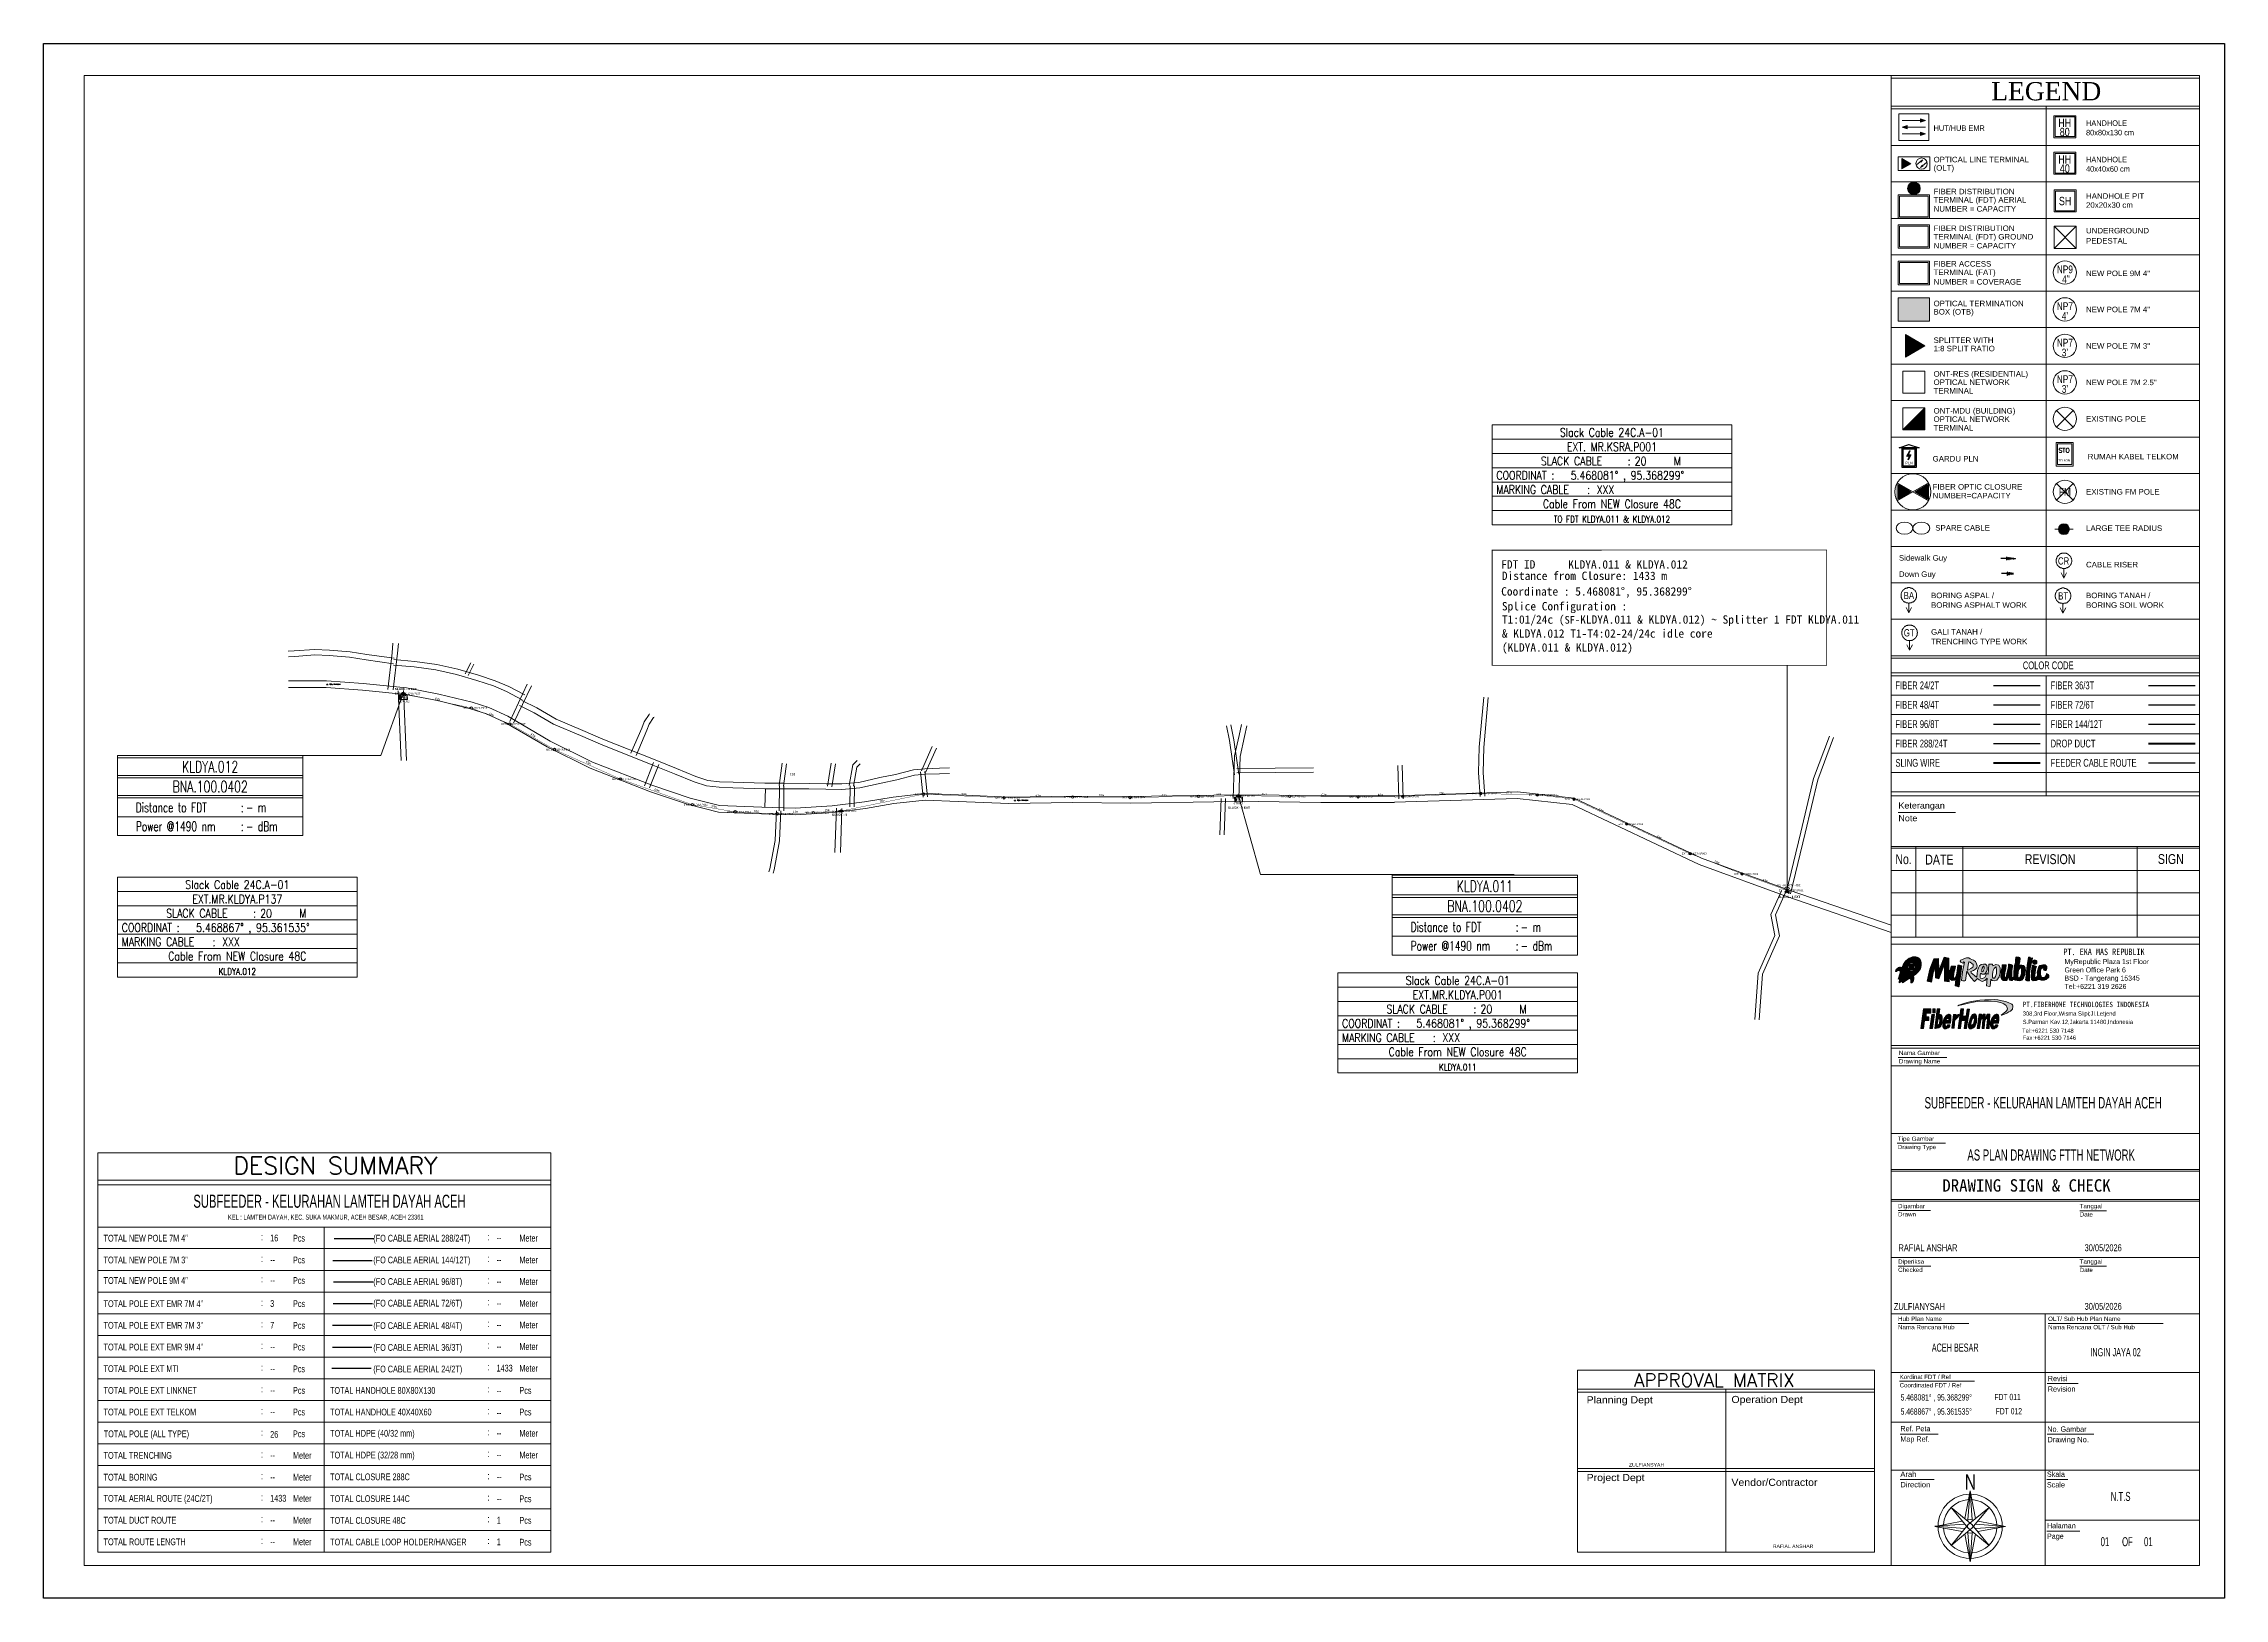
# Paper-space layout 'APD - SF' of a CAD drawing. Header units: millimetres. Extents: x 4126 to 5358, y 3 to 881.
# The model-space entities are those that its viewports show. They can reach past a viewport. Long polylines and large blocks are cut down to what shows.
import ezdxf
from ezdxf.enums import TextEntityAlignment as Align

# ---------------------------------------------------------------- set-up
doc = ezdxf.new("R2010")
doc.units = ezdxf.units.MM
doc.set_wipeout_variables(frame=1)
doc.linetypes.add('DASHED', pattern=[19.05, 12.7, -6.35])
for name, color, linetype, lineweight in [('a', 1, 'Continuous', 40), ('Basic Map', 105, 'Continuous', 15), ('CLOSURE', 1, 'Continuous', 18), ('COIL', 1, 'Continuous', 9), ('DESIGN SUMMARY', 7, 'Continuous', 0), ('DROP DUCT', 170, 'DASHED', 50), ('EXT FM POLE', 7, 'Continuous', 5), ('EXT POLE', 1, 'Continuous', 5), ('FAT', 30, 'Continuous', 5), ('FDT', 12, 'Continuous', 5), ('FDT-Info', 1, 'Continuous', 5), ('FEEDER', 7, 'Continuous', 53), ('FO 24 CORE', 3, 'Continuous', 50), ('FO 24 CORE LINE C - FDT 1', 90, 'Continuous', 35), ('FO 24 CORE LINE C - FDT 2', 90, 'Continuous', 50), ('FO 288 CORE', 30, 'Continuous', 50), ('FO 36 CORE', 220, 'Continuous', 50), ('FO 72 CORE', 34, 'Continuous', 50), ('FO 96 CORE', 1, 'Continuous', 50), ('Garis Jalan', 225, 'Continuous', 15), ('HH PIT 20x20x30 cm', 5, 'Continuous', 18), ('HH PIT 40x40x60 cm', 5, 'Continuous', 18), ('HH PIT 80x80x130 cm', 5, 'Continuous', 18), ('HUB', 1, 'Continuous', 18), ('JALAN', 7, 'Continuous', 25), ('LARGE TEE RADIUS', 172, 'Continuous', 5), ('NEW POLE 7m(4 inches)', 3, 'Continuous', 5), ('NEW POLE HC', 4, 'Continuous', 5), ('OLT', 1, 'Continuous', 18), ('OTB', 5, 'Continuous', 18), ('PEDESTAL', 3, 'Continuous', 18), ('POLE ID', 1, 'Continuous', 5), ('SLING WIRE', 4, 'Continuous', 50), ('SPLITER', 5, 'Continuous', 18), ('TELKOM', 5, 'Continuous', 0), ('TEXT INFO', 7, 'Continuous', 18), ('TITLE BLOCK', 7, 'Continuous', 18)]:
    doc.layers.add(name, color=color, linetype=linetype, lineweight=lineweight)
for name, color, linetype in [('BA', 255, 'Continuous'), ('BT', 7, 'Continuous'), ('CR', 255, 'Continuous'), ('DIMENSI', 7, 'Continuous'), ('FAT CODE', 7, 'Continuous'), ('FIBER OPTIC CLOSURE', 1, 'Continuous'), ('FIBER SPARE COIL', 1, 'Continuous'), ('GARDU PLN', 7, 'Continuous'), ('GT', 7, 'Continuous'), ('new down guy', 7, 'Continuous'), ('NEW POLE 7M 2.5INCH', 212, 'Continuous'), ('NEW POLE 9M 4INCH', 1, 'Continuous'), ('new sidewalk guy', 7, 'Continuous'), ('PLN', 250, 'Continuous'), ('RUMAH KABEL TELKOM', 7, 'Continuous')]:
    doc.layers.add(name, color=color, linetype=linetype)
doc.layers.add('BATAS KOP', color=1, linetype='Continuous', plot=False)
doc.layers.add('FO 144 CORE', color=7, linetype='Continuous', lineweight=50, true_color=0xa0e000)
doc.layers.add('FO 48 CORE', color=7, linetype='Continuous', lineweight=50, true_color=0x8000a0)
doc.styles.add('Annotative', font='SimSun.ttf')
doc.styles.add('FS', font='SimSun.ttf', dxfattribs={"width": 0.7})
doc.styles.add('INFO', font='simplex.shx', dxfattribs={"width": 0.6})
doc.styles.add('ISO-Text', font='simplex.shx', dxfattribs={"width": 0.6})
doc.styles.add('Judul', font='romantic.ttf', dxfattribs={"width": 0.8, "height": 2.5})
doc.styles.add('Legend', font='calibri.ttf')
doc.styles.add('MANNO', font='ROMANS', dxfattribs={"height": 1.8})
doc.styles.add('MANTP', font='ROMANS', dxfattribs={"height": 1.4})
doc.styles.add('Mark', font='arial.ttf', dxfattribs={"width": 0.8, "height": 2.5})
doc.styles.add('Notes', font='arial.ttf', dxfattribs={"height": 3})
doc.styles.add('ROMANS', font='romans.shx', dxfattribs={"width": 1.2})
doc.styles.get("Standard").update_dxf_attribs({"font": 'simplex.shx'})
doc.styles.add('Title Block 2', font='dgn001.shx')
doc.styles.add('Title Block 3', font='dgn003.shx')
doc.styles.add('Title Block v21 - Default$0$Standard', font='arial.ttf')
doc.styles.add('Title Block v21 - Default$0$Styledgn001', font='dgn001.shx')
doc.styles.add('Title Block v21 - Default$0$Styledgn003', font='dgn003.shx')
doc.dimstyles.new('emr standard', dxfattribs={"dimtxt": 2, "dimasz": 0, "dimexe": 1.25, "dimexo": 0.0625, "dimtad": 1, "dimdec": 0, "dimzin": 1, "dimdsep": 46, "dimtxsty": 'Annotative', "dimblk": 'ARCHTICK', "dimcen": 0, "dimse1": 1, "dimse2": 1, "dimsd1": 1, "dimsd2": 1, "dimclrt": 256, "dimadec": 0, "dimazin": 0, "dimtfac": 1, "dimtdec": 0, "dimtmove": 2, "dimatfit": 3, "dimfxl": 1, "dimfxlon": 1, "dimtzin": 0, "dimarcsym": 0})

psp = doc.layouts.new('APD - SF')

# ---------------------------------------------------------------- texts
at = {"layer": 'DESIGN SUMMARY', "lineweight": 0, "attachment_point": 7, "line_spacing_factor": 0.6, "style": 'Title Block v21 - Default$0$Styledgn001'}
for s, insert, char_height in [('{\\W1.1029;ZULFIANSYAH}', (5021.9, 77.3), 1.954), ('{\\W1.1029;RAFIAL ANSHAR}', (5103.2, 31.3), 1.951)]:
    psp.add_mtext(s, dxfattribs=dict(at, insert=insert, char_height=char_height))
at = {"layer": 'TITLE BLOCK', "linetype": 'Continuous', "style": 'Title Block v21 - Default$0$Styledgn001', "width": 0.643507}
for s, height, p in [('SUBFEEDER - KELURAHAN LAMTEH DAYAH ACEH', 6.431, (5255.9, 282.8)), ('AS PLAN DRAWING FTTH NETWORK', 6.263, (5260.4, 253.3)), ('RAFIAL ANSHAR ', 3.898, (5191.4, 200.9)), ('30/05/2026', 3.9, (5289.8, 200.9)), ('ZULFIANYSAH', 3.898, (5186, 167.7)), ('30/05/2026', 3.9, (5289.8, 167.8)), ('ACEH BESAR', 4.62, (5206.2, 144.5)), ('INGIN JAYA 02', 4.619, (5296.8, 141.9)), ('5.468081° , 95.368299°', 3.553, (5195.5, 116.4)), ('FDT 011', 3.55, (5235.8, 116.6)), ('5.468867° , 95.361535°', 3.553, (5195.5, 108.4)), ('FDT 012', 3.55, (5236.5, 108.6)), ('01', 5.08, (5290.8, 34.9)), ('OF', 5.08, (5303.5, 34.9)), ('01', 5.08, (5315.3, 34.9))]:
    psp.add_text(s, height=height, dxfattribs=at).set_placement(p, align=Align.MIDDLE_CENTER)
at = {"layer": 'TITLE BLOCK'}
psp.add_text('APPROVAL MATRIX', height=7.58, rotation=0.0009, dxfattribs=at).set_placement((5024.8, 129.9), align=Align.TOP_LEFT)
at = {"layer": 'TITLE BLOCK', "linetype": 'Continuous', "style": 'Title Block v21 - Default$0$Styledgn001', "width": 1.102902}
for s, p in [('Operation Dept', (5079.8, 113.2)), ('Vendor/Contractor', (5079.8, 66.4))]:
    psp.add_text(s, height=4.032, dxfattribs=at).set_placement(p)
at = {"layer": 'TITLE BLOCK', "linetype": 'Continuous', "char_height": 4.032, "attachment_point": 7, "line_spacing_factor": 0.6, "style": 'Title Block v21 - Default$0$Styledgn001'}
for s, insert in [('{\\W1.1029;Planning Dept}', (4998, 111.8)), ('{\\W1.1029;Project Dept}', (4998, 67.9))]:
    psp.add_mtext(s, dxfattribs=dict(at, insert=insert))

msp = doc.modelspace()

# ---------------------------------------------------------------- texts
at = {"layer": 'a', "color": 5, "attachment_point": 1}
for s, insert, char_height, width in [('{\\fSimSun|b0|i0|c0|p34;\\C7;FDT\\fSimSun|b0|i0|c134|p34; ID\\fSimSun|b0|i0|c0|p34;^IKLDYA.011 & KLDYA.012}', (10293.5, -8702.4), 7.5686, 291.058), ('\\pxt18;{\\fSimSun|b0|i0|c134|p34;\\C7;Distance from \\fSimSun|b0|i0|c0|p34;Closure\\fSimSun|b0|i0|c134|p34;:\\fSimSun|b0|i0|c0|p34; 1433 \\fSimSun|b0|i0|c134|p34;m }', (10294.1, -8712.7), 7.5686, 175.005), ('{\\fSimSun|b0|i0|c134|p34;\\C7;Coordinate :\\C0; \\fSimSun|b0|i0|c0|p34;\\C7;5.468081°, 95.368299°}', (10293.5, -8726.8), 7.569, 246.912), ('\\pxi0.0035;{\\fSimSun|b0|i0|c134|p34;\\C7;T\\fSimSun|b0|i0|c0|p34;1:01\\fSimSun|b0|i0|c134|p34;/\\fSimSun|b0|i0|c0|p34;24\\fSimSun|b0|i0|c134|p34;c\\fSimSun|b0|i0|c0|p34; (\\H0.91457x;SF-\\H1.09341x;KLDYA.011 & KLDYA.012\\H0.99996x;) ~ Splitter 1 FDT \\H1.00004x;KLDYA.011 & KLDYA.012 \\H0.99989x;T1-T4:02-24/24c idle core \\P(\\H1.00011x;KLDYA.011 & KLDYA.012\\H0.99985x;)}', (10294.1, -8752.2), 7.5686, 325.229), ('\\pxi0.0035;{\\fSimSun|b0|i0|c0|p2;\\C7;Splice Configuration :}', (10294.1, -8740.2), 7.569, 118.387)]:
    msp.add_mtext(s, dxfattribs=dict(at, insert=insert, char_height=char_height, width=width))
at = {"layer": 'EXT FM POLE', "char_height": 2, "attachment_point": 1}
for s, insert in [('{\\fArial|b1|i0|c0|p34;SLACK - 4 EXT}', (9293.5, -8817.8)), ('{\\fArial|b1|i0|c0|p34;SLACK - 2 EXT}', (10046.5, -8925)), ('{\\fArial|b1|i0|c0|p34;SLACK - 3}', (9688.6, -8931.4)), ('{\\fArial|b1|i0|c0|p34;SLACK - 1 EXT}', (10544, -9005.6))]:
    msp.add_mtext_dynamic_manual_height_columns(s, width=23.738, gutter_width=1, heights=[0], dxfattribs=dict(at, insert=insert))
at = {"layer": 'FAT', "color": 0, "style": 'FS', "width": 0.85}
msp.add_text('C03', height=2.4, dxfattribs=at).set_placement((9650.5, -8897))
at = {"layer": 'FDT', "style": 'Mark', "width": 0.7}
for s, p in [('KLDYA.012', (9301.5, -8829.9)), ('KLDYA.011', (10056.5, -8922.3))]:
    msp.add_text(s, height=1.67, rotation=0.1509, dxfattribs=at).set_placement(p, align=Align.MIDDLE)
at = {"layer": 'JALAN', "char_height": 1.079, "attachment_point": 1}
for insert in [(9231.7, -8814), (9853.3, -8918.8)]:
    msp.add_mtext_dynamic_manual_height_columns('JL. TGK. FAKINAH', width=16.334, gutter_width=5.4, heights=[0], dxfattribs=dict(at, insert=insert))
at = {"layer": 'POLE ID', "style": 'Notes'}
for s, p in [('EXT.MR.KLDYA.P137', (9293.6, -8823.8)), ('MR.IJY.KLDYA.P016', (9355.1, -8836.7)), ('MR.IJY.KLDYA.P015', (9389.9, -8851.2)), ('MR.IJY.KLDYA.P014', (9430.2, -8874.4)), ('MR.IJY.KLDYA.P013', (9489.9, -8901.1)), ('MR.IJY.KLDYA.P012', (9554.7, -8924.2)), ('MR.IJY.KLDYA.P011', (9593.5, -8930.7)), ('MR.IJY.KLDYA.P008', (9689.1, -8930)), ('MR.IJY.KLDYA.P007', (9763.8, -8914.7)), ('MR.IJY.KLDYA.P006', (9836.5, -8918)), ('MR.IJY.KLDYA.P005', (9898.5, -8917.2)), ('MR.IJY.KLDYA.P004', (9950.5, -8917.7)), ('MR.IJY.KLDYA.P003', (10012.3, -8916.7)), ('EXT.MR.KLDYA.P001', (10048.5, -8916.2)), ('MR.IJY.KLDYA.P002', (10094.9, -8916.6)), ('MR.IJY.KLDYA.P001', (10156.5, -8917.1)), ('EXT. MR.KSRA.P008', (10197, -8916.7)), ('EXT. MR.KSRA.P007', (10267.3, -8914.1)), ('EXT. MR.KSRA.P006', (10318.5, -8915.4)), ('EXT. MR.KSRA.P005', (10351.7, -8919.2)), ('MR.IJY.KLDYA.P010', (9631.6, -8932.5)), ('MR.IJY.KLDYA.P009', (9664.2, -8931.4)), ('EXT. MR.KSRA.P004', (10399.4, -8941.7)), ('EXT. MR.KSRA.P003', (10456.8, -8968.4)), ('EXT. MR.KSRA.P002', (10503.6, -8986.8)), ('EXT. MR.KSRA.P001', (10544.4, -9001.6))]:
    msp.add_text(s, height=1.65, dxfattribs=at).set_placement(p)
at = {"layer": 'POLE ID', "lineweight": 30, "insert": (10543.1, -8995.2), "char_height": 2, "attachment_point": 1, "rotation": 0.2639, "style": 'Legend'}
msp.add_mtext_dynamic_manual_height_columns('IJY - KLDYA - 48C', width=25.669, gutter_width=0.611, heights=[0], dxfattribs=at)

# ---------------------------------------------------------------- blocks, each defined once
blk = doc.blocks.new('GT1')
at = {"layer": 'TITLE BLOCK', "color": 7, "linetype": 'Continuous', "lineweight": 0}
for p, q in [((710893.5, 9312484.1), (710891.3, 9312488.3)), ((710893.5, 9312491.8), (710893.5, 9312484.1)), ((710893.5, 9312484.1), (710895.8, 9312488.3))]:
    blk.add_line(p, q, dxfattribs=at)
at = {"layer": 'TITLE BLOCK', "color": 7, "linetype": 'Continuous', "lineweight": 0, "flags": 128}
blk.add_lwpolyline([(710899.9, 9312498.2), (710899.9, 9312498.7), (710899.8, 9312498.7), (710899.8, 9312499.1), (710899.8, 9312499.6), (710899.6, 9312499.6), (710899.6, 9312500), (710899.5, 9312500.5), (710899.3, 9312500.5), (710899.2, 9312500.9), (710899.1, 9312501.4), (710899, 9312501.4), (710898.8, 9312501.8), (710898.6, 9312501.8), (710898.4, 9312502.3), (710898.2, 9312502.3), (710898, 9312502.7), (710897.8, 9312502.7), (710897.5, 9312503.2), (710897.3, 9312503.2), (710897, 9312503.6), (710896.8, 9312503.6), (710896.5, 9312503.6), (710896.2, 9312504.1), (710895.9, 9312504.1), (710895.7, 9312504.1), (710895.4, 9312504.1), (710895, 9312504.5), (710894.8, 9312504.5), (710894.4, 9312504.5), (710894.1, 9312504.5), (710893.8, 9312504.5), (710893.5, 9312504.5), (710893.2, 9312504.5), (710892.9, 9312504.5), (710892.6, 9312504.5), (710892.2, 9312504.5), (710892, 9312504.5), (710891.7, 9312504.1), (710891.3, 9312504.1), (710891.1, 9312504.1), (710890.8, 9312504.1), (710890.5, 9312503.6), (710890.2, 9312503.6), (710890, 9312503.6), (710889.7, 9312503.2), (710889.5, 9312503.2), (710889.2, 9312502.7), (710889, 9312502.7), (710888.8, 9312502.3), (710888.6, 9312502.3), (710888.4, 9312501.8), (710888.2, 9312501.8), (710888.1, 9312501.4), (710887.9, 9312501.4), (710887.7, 9312500.9), (710887.6, 9312500.5), (710887.5, 9312500.5), (710887.5, 9312500), (710887.4, 9312499.6), (710887.3, 9312499.6), (710887.2, 9312499.1), (710887.2, 9312498.7), (710887.2, 9312498.7), (710887.2, 9312498.2), (710887.2, 9312497.8), (710887.2, 9312497.8), (710887.2, 9312497.3), (710887.3, 9312496.8), (710887.4, 9312496.8), (710887.5, 9312496.3), (710887.5, 9312495.9), (710887.6, 9312495.9), (710887.7, 9312495.5), (710887.9, 9312495), (710888.1, 9312495), (710888.2, 9312494.6), (710888.4, 9312494.6), (710888.6, 9312494.1), (710888.8, 9312494.1), (710889, 9312493.6), (710889.2, 9312493.6), (710889.5, 9312493.2), (710889.7, 9312493.2), (710890, 9312492.7), (710890.2, 9312492.7), (710890.5, 9312492.7), (710890.8, 9312492.3), (710891.1, 9312492.3), (710891.3, 9312492.3), (710891.7, 9312491.9), (710892, 9312491.9), (710892.2, 9312491.9), (710892.6, 9312491.9), (710892.9, 9312491.9), (710893.2, 9312491.9), (710893.5, 9312491.9), (710893.8, 9312491.9), (710894.1, 9312491.9), (710894.4, 9312491.9), (710894.8, 9312491.9), (710895, 9312491.9), (710895.4, 9312491.9), (710895.7, 9312492.3), (710895.9, 9312492.3), (710896.2, 9312492.3), (710896.5, 9312492.7), (710896.8, 9312492.7), (710897, 9312492.7), (710897.3, 9312493.2), (710897.5, 9312493.2), (710897.8, 9312493.6), (710898, 9312493.6), (710898.2, 9312494.1), (710898.4, 9312494.1), (710898.6, 9312494.6), (710898.8, 9312494.6), (710899, 9312495), (710899.1, 9312495), (710899.2, 9312495.5), (710899.3, 9312495.9), (710899.5, 9312495.9), (710899.6, 9312496.3), (710899.6, 9312496.8), (710899.8, 9312496.8), (710899.8, 9312497.3), (710899.8, 9312497.8), (710899.9, 9312497.8), (710899.9, 9312498.2)], dxfattribs=at)
at = {"layer": 'TITLE BLOCK', "color": 7, "linetype": 'Continuous', "lineweight": 0, "style": 'Title Block v21 - Default$0$Styledgn003', "width": 0.799069}
blk.add_text('GT', height=5.93, dxfattribs=at).set_placement((710893.2, 9312495.2), align=Align.CENTER)
blk = doc.blocks.new('10MGUY')
h = blk.add_hatch(color=256)
h.dxf.hatch_style = 1
h.paths.add_polyline_path([(-5, 0), (-5, 0), (-5, 1.3), (-7.2, 0), (-7.2, 0), (-5, -1.3)])
at = {"color": 5}
for p, q in [((-5, 1.3), (-7.2, 0)), ((-5, 1.3), (-7.2, 0)), ((-7.2, -1.3), (-7.2, 1.2)), ((-7.2, -1.3), (-7.2, 1.2)), ((-5, -1.3), (-5, 1.3)), ((-5, -1.3), (-5, 1.3)), ((-5, 0), (0, 0)), ((-7.2, 0), (-5, -1.3))]:
    blk.add_line(p, q, dxfattribs=at)
at = {"const_width": 0.5}
for points in [[(0, 0), (-5, 0), (-5, 1.3), (-7.2, 0), (-5, -1.3), (-5, 0)], [(-7.2, -1.3), (-7.2, 1.6)]]:
    blk.add_lwpolyline(points, dxfattribs=at)
at = {"color": 8, "style": 'MANTP'}
blk.add_attdef('TYPE', text='', height=1.4, rotation=0.0531, dxfattribs=at).set_placement((-8.1, 0), align=Align.MIDDLE_RIGHT)
at = {"style": 'MANNO'}
blk.add_attdef('SIZE', text='', height=1.8, rotation=0.0531, dxfattribs=at).set_placement((-2.7, 1.8), align=Align.CENTER)
blk = doc.blocks.new('Title Block v21 - Default$0$AnonymousCell6')
at = {"layer": 'TITLE BLOCK', "linetype": 'Continuous', "style": 'Title Block v21 - Default$0$Styledgn001', "width": 0.974358}
for s, p in [('Kordinat FDT / Ref', (-22.8, 1.2)), ('Coordinated FDT / Ref', (-22.8, -3.8))]:
    blk.add_text(s, height=2.591, dxfattribs=at).set_placement(p)
blk = doc.blocks.new('Title Block v21 - Default$0$AnonymousCell12')
at = {"layer": 'TITLE BLOCK', "flags": 128}
for points in [[(-3.2, -2.6), (0, 14), (3.2, -2.6)], [(-1.3, -3.4), (0, 14), (1.3, -3.4)], [(-1.1, -8.4), (-11.4, 4), (1.1, -6.1)], [(-1.2, -6.1), (11.3, 4.1), (1.1, -8.4)], [(-4.7, -4.1), (-21.2, -7.3), (-4.7, -10.4)], [(-3.2, -5.9), (-21.2, -7.2), (-3.2, -8.6)], [(-1.2, -6.1), (-11.3, -18.6), (1.1, -8.4)], [(3.2, -11.9), (0, -28.5), (-3.2, -11.9)], [(0, -3.2), (-2, -3.6)], [(-2, -10.9), (0, -11.3)], [(1.3, -11.1), (0, -28.5), (-1.3, -11.1)], [(-1.1, -8.4), (11.3, -18.6), (1.1, -6.1)], [(0, -3.2), (2, -3.6)], [(2, -10.9), (0, -11.3)], [(3.2, -5.9), (21.2, -7.3), (3.2, -8.6)], [(4.7, -4.1), (21.2, -7.3), (4.6, -10.4)]]:
    blk.add_lwpolyline(points, dxfattribs=at)
at = {"layer": 'TITLE BLOCK'}
blk.add_circle((0, -7.2), 1.61, dxfattribs=at)
for radius, start, end in [(19.2, 91.1501, 178.8674), (16, 93.6044, 176.4133), (19.2, 1.1326, 88.8492), (16, 3.5867, 86.3933), (19.2, 181.1759, 268.8417), (16, 183.6304, 266.3873), (19.2, 271.1583, 358.8241), (16, 273.6127, 356.3696)]:
    blk.add_arc((0, -7.2), radius, start, end, dxfattribs=at)
at = {"layer": 'TITLE BLOCK', "style": 'Title Block v21 - Default$0$Standard', "width": 0.742081}
blk.add_text('N', height=9.14, rotation=0.0009, dxfattribs=at).set_placement((-3.3, 23.9), align=Align.TOP_LEFT)
blk = doc.blocks.new('rocket')
at = {"true_color": 0x800080}
h = blk.add_hatch(color=216, dxfattribs=at)
h.paths.add_polyline_path([(3332, 993), (3330, 981), (3339, 968), (3350, 954), (3358, 945), (3366, 933), (3361, 925), (3358, 915), (3361, 905), (3372, 904), (3381, 909), (3390, 914), (3396, 918), (3421, 900), (3442, 891), (3449, 893), (3456, 900), (3466, 899), (3476, 889), (3481, 875), (3481, 864), (3478, 853), (3479, 843), (3483, 840), (3493, 839), (3500, 845), (3517, 869), (3523, 896), (3521, 919), (3515, 931), (3518, 936), (3546, 955), (3583, 991), (3614, 1037), (3624, 1080), (3593, 1090), (3562, 1106), (3529, 1136), (3506, 1159), (3494, 1180), (3488, 1196), (3483, 1194), (3458, 1183), (3434, 1167), (3407, 1141), (3387, 1113), (3371, 1090), (3364, 1073), (3357, 1058), (3353, 1054), (3347, 1054), (3337, 1058), (3322, 1057), (3309, 1053), (3297, 1044), (3280, 1029), (3270, 1016), (3267, 1007), (3268, 1002), (3272, 997), (3279, 998), (3291, 1005), (3298, 1010), (3307, 1012), (3320, 1009), (3331, 1000)])
h.paths.add_polyline_path([(3433, 1058, -1), (3544, 1058, -1)], flags=16)
h.paths.add_polyline_path([(3449, 1058, -1), (3528, 1058, -1)], flags=0)
edge = h.paths.add_edge_path(flags=0)
edge.add_ellipse((3488, 1037), major_axis=(26.8, 0), ratio=0.4994, start_angle=0, end_angle=360)
for color, points in [(40, [(3363, 860), (3363, 841), (3430, 881), (3416, 883), (3407, 889), (3382, 874), (3382, 890), (3337, 869), (3341, 918), (3330, 916), (3341, 948), (3327, 964), (3301, 890), (3320, 894), (3315, 838)]), (252, [(3416, 883), (3430, 881), (3442, 891), (3421, 900), (3396, 918), (3390, 914), (3381, 909), (3372, 904), (3361, 905), (3358, 915), (3361, 925), (3366, 933), (3358, 945), (3350, 954), (3339, 968), (3330, 981), (3327, 964), (3354, 934), (3351, 919), (3354, 904), (3363, 899), (3380, 901), (3387, 904)]), (2, [(3354, 904), (3351, 919), (3354, 934), (3341, 948), (3330, 916), (3341, 918), (3337, 869), (3382, 890), (3382, 874), (3407, 889), (3387, 904), (3380, 901), (3363, 899)]), (252, [(3562, 1106), (3593, 1090), (3624, 1080), (3625, 1083), (3624, 1091), (3597, 1100), (3568, 1115), (3536, 1144), (3515, 1165), (3504, 1184), (3499, 1199), (3488, 1196), (3494, 1180), (3506, 1159), (3529, 1136)])]:
    blk.add_hatch(color=color).paths.add_polyline_path(points)
h = blk.add_hatch(color=140)
h.paths.add_polyline_path([(3449, 1058, 1), (3528, 1058, 1)])
edge = h.paths.add_edge_path(flags=16)
edge.add_ellipse((3488, 1037), major_axis=(26.8, 0), ratio=0.4994, start_angle=0, end_angle=360)
h = blk.add_hatch(color=4)
edge = h.paths.add_edge_path()
edge.add_ellipse((3488, 1037), major_axis=(26.8, 0), ratio=0.4994, start_angle=0, end_angle=360)
h = blk.add_hatch(color=253)
h.paths.add_polyline_path([(3568, 1115), (3597, 1100), (3624, 1091), (3624, 1115), (3618, 1145), (3609, 1166), (3589, 1187), (3567, 1198), (3549, 1201), (3522, 1202), (3501, 1200), (3499, 1199), (3504, 1184), (3515, 1165), (3536, 1144)])
edge = h.paths.add_edge_path(flags=16)
edge.add_ellipse((3544, 1184), major_axis=(13.4, 0), ratio=0.4994, start_angle=0, end_angle=360)
h = blk.add_hatch(color=253)
h.set_gradient(color1=(173, 173, 173), one_color=1, tint=1, name='CYLINDER')
edge = h.paths.add_edge_path()
edge.add_ellipse((3544, 1184), major_axis=(13.4, 0), ratio=0.4994, start_angle=0, end_angle=360)
at = {"color": 216, "true_color": 0x800080}
blk.add_lwpolyline([(3267, 1007), (3270, 1016), (3280, 1029), (3297, 1044), (3309, 1053), (3322, 1057), (3337, 1058), (3347, 1054), (3353, 1054), (3357, 1058), (3364, 1073), (3371, 1090), (3387, 1113), (3407, 1141), (3434, 1167), (3458, 1183), (3483, 1194), (3501, 1200), (3522, 1202), (3549, 1201), (3567, 1198), (3589, 1187), (3609, 1166), (3618, 1145), (3624, 1115), (3625, 1083), (3614, 1037), (3583, 991), (3546, 955), (3518, 936), (3515, 931), (3521, 919), (3523, 896), (3517, 869), (3500, 845), (3493, 839), (3483, 840), (3479, 843), (3478, 853), (3481, 864), (3481, 875), (3476, 889), (3466, 899), (3456, 900), (3449, 893), (3442, 891), (3421, 900), (3396, 918), (3390, 914), (3381, 909), (3372, 904), (3361, 905), (3358, 915), (3361, 925), (3366, 933), (3358, 945), (3350, 954), (3339, 968), (3330, 981), (3332, 993), (3331, 1000), (3320, 1009), (3307, 1012), (3298, 1010), (3291, 1005), (3279, 998), (3272, 997), (3268, 1002)], close=True, dxfattribs=at)
at = {"color": 40}
blk.add_lwpolyline([(3327, 964), (3301, 890), (3320, 894), (3315, 838), (3363, 860), (3363, 841), (3430, 881)], dxfattribs=at)
at = {"color": 252}
blk.add_lwpolyline([(3330, 981), (3327, 964), (3354, 934), (3351, 919), (3354, 904), (3363, 899), (3380, 901), (3387, 904), (3416, 883), (3430, 881), (3442, 891)], dxfattribs=at)
at = {"color": 2}
blk.add_lwpolyline([(3341, 948), (3330, 916), (3341, 918), (3337, 869), (3382, 890), (3382, 874), (3407, 889)], dxfattribs=at)
for points in [[(3488, 1196), (3494, 1180), (3506, 1159), (3529, 1136), (3562, 1106), (3593, 1090), (3624, 1080)], [(3499, 1199), (3504, 1184), (3515, 1165), (3536, 1144), (3568, 1115), (3597, 1100), (3624, 1091)]]:
    blk.add_lwpolyline(points)
for radius in [55.5, 39.4]:
    blk.add_circle((3489, 1058), radius)
for centre, major_axis in [((3488, 1037), (26.8, 0)), ((3544, 1184), (13.4, 0))]:
    blk.add_ellipse(centre, major_axis=major_axis, ratio=0.4994)
blk = doc.blocks.new('MyRepublic')
at = {"true_color": 0x800080}
for points in [[(3995, 1025), (3989, 1180), (3930, 1175), (3880, 1049), (3850, 899), (3901, 885), (3924, 1003), (3944, 1081), (3949, 1083), (3950, 940), (3994, 928), (4063, 1110), (4064, 898), (4121, 889), (4117, 1186), (4059, 1198)], [(4203, 951), (4192, 937), (4178, 942), (4181, 996), (4197, 1056), (4199, 1086), (4149, 1087), (4131, 1014), (4130, 943), (4140, 919), (4160, 907), (4188, 911), (4207, 924), (4198, 842), (4215, 834), (4238, 829), (4248, 837), (4278, 1089), (4252, 1099), (4230, 1098), (4216, 993)], [(5077, 934), (5073, 914), (5094, 904), (5124, 903), (5124, 988), (5136, 1082), (5154, 1160), (5158, 1187), (5136, 1185), (5132, 1196), (5110, 1196), (5094, 1097), (5084, 1010)], [(5189, 949), (5189, 973), (5192, 1004), (5197, 1036), (5197, 1056), (5206, 1068), (5210, 1079), (5203, 1081), (5189, 1088), (5165, 1097), (5157, 1090), (5147, 1018), (5142, 951), (5149, 921), (5168, 902), (5205, 907), (5228, 919), (5240, 921), (5269, 909), (5311, 909), (5330, 921), (5362, 946), (5362, 970), (5360, 982), (5346, 985), (5334, 992), (5329, 967), (5314, 949), (5285, 944), (5272, 947), (5266, 961), (5258, 983), (5258, 1005), (5258, 1025), (5263, 1041), (5269, 1053), (5277, 1058), (5294, 1062), (5299, 1056), (5298, 1044), (5300, 1034), (5313, 1030), (5331, 1030), (5336, 1041), (5337, 1060), (5337, 1081), (5319, 1101), (5287, 1103), (5252, 1093), (5233, 1072), (5226, 1040), (5217, 1009), (5221, 979), (5218, 959), (5211, 947), (5192, 942)], [(5216, 1135, 1), (5161, 1135, 1)]]:
    blk.add_hatch(color=216, dxfattribs=at).paths.add_polyline_path(points)
h = blk.add_hatch(color=216, dxfattribs=at)
h.paths.add_polyline_path([(4392, 944), (4436, 895), (4476, 932), (4496, 913), (4532, 895), (4568, 906), (4597, 934), (4588, 841), (4624, 830), (4634, 834), (4640, 923), (4657, 905), (4685, 901), (4715, 909), (4745, 953), (4756, 1002), (4758, 1060), (4739, 1099), (4704, 1106), (4666, 1088), (4661, 1109), (4618, 1108), (4608, 985), (4601, 989), (4583, 988), (4578, 969), (4566, 944), (4537, 931), (4511, 935), (4506, 945), (4506, 971), (4512, 993), (4520, 994), (4533, 985), (4560, 987), (4575, 998), (4587, 1017), (4595, 1041), (4594, 1069), (4589, 1095), (4573, 1109), (4548, 1111), (4520, 1106), (4501, 1088), (4487, 1065), (4476, 1030), (4469, 988), (4468, 952), (4462, 950), (4437, 970), (4395, 1004), (4390, 1017), (4424, 1031), (4452, 1046), (4467, 1063), (4471, 1089), (4464, 1116), (4448, 1144), (4424, 1159), (4384, 1175), (4368, 1189), (4336, 1188), (4315, 1181), (4290, 1170), (4264, 1159), (4261, 1148), (4267, 1135), (4283, 1125), (4294, 1123), (4305, 1139), (4311, 1134), (4288, 1016), (4275, 907), (4293, 901), (4318, 901), (4327, 905), (4341, 1022)])
h.paths.add_polyline_path([(4362, 1038), (4349, 1037), (4358, 1099), (4366, 1137), (4373, 1139), (4385, 1136), (4405, 1119), (4419, 1104), (4419, 1081), (4415, 1071), (4392, 1056)], flags=16)
h.paths.add_polyline_path([(4528, 1025), (4529, 1039), (4533, 1062), (4544, 1081), (4551, 1087), (4555, 1087), (4558, 1071), (4556, 1053), (4551, 1034), (4545, 1020), (4534, 1016), (4530, 1020)], flags=16)
h.paths.add_polyline_path([(4660, 977), (4665, 1014), (4669, 1030), (4681, 1054), (4703, 1078), (4709, 1072), (4711, 1040), (4711, 995), (4699, 956), (4687, 937), (4671, 937), (4663, 948)], flags=16)
h = blk.add_hatch(color=216, dxfattribs=at)
h.paths.add_polyline_path([(4901, 986), (4903, 1021), (4907, 1058), (4913, 1087), (4909, 1097), (4896, 1107), (4874, 1111), (4861, 1109), (4860, 1091), (4855, 1057), (4847, 1025), (4842, 988), (4832, 958), (4826, 947), (4819, 944), (4812, 947), (4811, 963), (4814, 1001), (4828, 1052), (4832, 1102), (4786, 1100), (4781, 1099), (4780, 1079), (4776, 1055), (4771, 1025), (4768, 996), (4764, 966), (4766, 943), (4773, 929), (4786, 915), (4796, 907), (4816, 905), (4834, 908), (4845, 916), (4849, 925), (4855, 939), (4861, 949), (4868, 948), (4870, 942), (4870, 922), (4875, 912), (4890, 908), (4909, 907), (4915, 916), (4935, 920), (4945, 910), (4969, 907), (5000, 903), (5027, 910), (5046, 937), (5064, 980), (5071, 1029), (5068, 1064), (5056, 1085), (5046, 1095), (5026, 1099), (5010, 1099), (4994, 1096), (4993, 1107), (5000, 1145), (5006, 1179), (4998, 1192), (4988, 1199), (4965, 1201), (4954, 1195), (4950, 1159), (4946, 1130), (4937, 1094), (4931, 1053), (4928, 1014), (4927, 988), (4927, 954), (4918, 945), (4906, 945), (4901, 950)])
h.paths.add_polyline_path([(4982, 1010), (4987, 1029), (4990, 1042), (4996, 1049), (5004, 1058), (5010, 1060), (5020, 1059), (5023, 1042), (5021, 997), (5016, 964), (5003, 944), (4991, 937), (4981, 943), (4977, 962)], flags=16)
at = {"color": 216, "true_color": 0x800080}
for points in [[(3850, 899), (3901, 885), (3924, 1003), (3944, 1081), (3949, 1083), (3950, 940), (3994, 928), (4063, 1110), (4064, 898), (4121, 889), (4117, 1186), (4059, 1198), (3995, 1025), (3989, 1180), (3930, 1175), (3880, 1049)], [(4149, 1087), (4131, 1014), (4130, 943), (4140, 919), (4160, 907), (4188, 911), (4207, 924), (4198, 842), (4215, 834), (4238, 829), (4248, 837), (4278, 1089), (4252, 1099), (4230, 1098), (4216, 993), (4203, 951), (4192, 937), (4178, 942), (4181, 996), (4197, 1056), (4199, 1086)], [(4294, 1123), (4305, 1139), (4311, 1134), (4288, 1016), (4275, 907), (4293, 901), (4318, 901), (4327, 905), (4341, 1022), (4392, 944), (4436, 895), (4476, 932), (4496, 913), (4532, 895), (4568, 906), (4597, 934), (4588, 841), (4624, 830), (4634, 834), (4640, 923), (4657, 905), (4685, 901), (4715, 909), (4745, 953), (4756, 1002), (4758, 1060), (4739, 1099), (4704, 1106), (4666, 1088), (4661, 1109), (4618, 1108), (4608, 985), (4601, 989), (4583, 988), (4578, 969), (4566, 944), (4537, 931), (4511, 935), (4506, 945), (4506, 971), (4512, 993), (4520, 994), (4533, 985), (4560, 987), (4575, 998), (4587, 1017), (4595, 1041), (4594, 1069), (4589, 1095), (4573, 1109), (4548, 1111), (4520, 1106), (4501, 1088), (4487, 1065), (4476, 1030), (4469, 988), (4468, 952), (4462, 950), (4437, 970), (4395, 1004), (4390, 1017), (4424, 1031), (4452, 1046), (4467, 1063), (4471, 1089), (4464, 1116), (4448, 1144), (4424, 1159), (4384, 1175), (4368, 1189), (4336, 1188), (4315, 1181), (4290, 1170), (4264, 1159), (4261, 1148), (4267, 1135), (4283, 1125)], [(4366, 1137), (4358, 1099), (4349, 1037), (4362, 1038), (4392, 1056), (4415, 1071), (4419, 1081), (4419, 1104), (4405, 1119), (4385, 1136), (4373, 1139)], [(4530, 1020), (4534, 1016), (4545, 1020), (4551, 1034), (4556, 1053), (4558, 1071), (4555, 1087), (4551, 1087), (4544, 1081), (4533, 1062), (4529, 1039), (4528, 1025)], [(4786, 1100), (4832, 1102), (4828, 1052), (4814, 1001), (4811, 963), (4812, 947), (4819, 944), (4826, 947), (4832, 958), (4842, 988), (4847, 1025), (4855, 1057), (4860, 1091), (4861, 1109), (4874, 1111), (4896, 1107), (4909, 1097), (4913, 1087), (4907, 1058), (4903, 1021), (4901, 986), (4901, 950), (4906, 945), (4918, 945), (4927, 954), (4927, 988), (4928, 1014), (4931, 1053), (4937, 1094), (4946, 1130), (4950, 1159), (4954, 1195), (4965, 1201), (4988, 1199), (4998, 1192), (5006, 1179), (5000, 1145), (4993, 1107), (4994, 1096), (5010, 1099), (5026, 1099), (5046, 1095), (5056, 1085), (5068, 1064), (5071, 1029), (5064, 980), (5046, 937), (5027, 910), (5000, 903), (4969, 907), (4945, 910), (4935, 920), (4915, 916), (4909, 907), (4890, 908), (4875, 912), (4870, 922), (4870, 942), (4868, 948), (4861, 949), (4855, 939), (4849, 925), (4845, 916), (4834, 908), (4816, 905), (4796, 907), (4786, 915), (4773, 929), (4766, 943), (4764, 966), (4768, 996), (4771, 1025), (4776, 1055), (4780, 1079), (4781, 1099)], [(5073, 914), (5094, 904), (5124, 903), (5124, 988), (5136, 1082), (5154, 1160), (5158, 1187), (5136, 1185), (5132, 1196), (5110, 1196), (5094, 1097), (5084, 1010), (5077, 934)], [(5203, 1081), (5189, 1088), (5165, 1097), (5157, 1090), (5147, 1018), (5142, 951), (5149, 921), (5168, 902), (5205, 907), (5228, 919), (5240, 921), (5269, 909), (5311, 909), (5330, 921), (5362, 946), (5362, 970), (5360, 982), (5346, 985), (5334, 992), (5329, 967), (5314, 949), (5285, 944), (5272, 947), (5266, 961), (5258, 983), (5258, 1005), (5258, 1025), (5263, 1041), (5269, 1053), (5277, 1058), (5294, 1062), (5299, 1056), (5298, 1044), (5300, 1034), (5313, 1030), (5331, 1030), (5336, 1041), (5337, 1060), (5337, 1081), (5319, 1101), (5287, 1103), (5252, 1093), (5233, 1072), (5226, 1040), (5217, 1009), (5221, 979), (5218, 959), (5211, 947), (5192, 942), (5189, 949), (5189, 973), (5192, 1004), (5197, 1036), (5197, 1056), (5206, 1068), (5210, 1079)], [(4669, 1030), (4681, 1054), (4703, 1078), (4709, 1072), (4711, 1040), (4711, 995), (4699, 956), (4687, 937), (4671, 937), (4663, 948), (4660, 977), (4665, 1014)], [(4982, 1010), (4977, 962), (4981, 943), (4991, 937), (5003, 944), (5016, 964), (5021, 997), (5023, 1042), (5020, 1059), (5010, 1060), (5004, 1058), (4996, 1049), (4990, 1042), (4987, 1029)]]:
    blk.add_lwpolyline(points, close=True, dxfattribs=at)
blk.add_circle((5188, 1135), 27.5, dxfattribs=at)
at = {"xscale": 0.8927864447397837, "yscale": 0.8927864447397837, "zscale": 0.8927864447397837}
blk.add_blockref('rocket', (538, 128), dxfattribs=at)
blk = doc.blocks.new('*U22')
at = {"color": 0, "linetype": 'ByBlock', "lineweight": -2}
for p, q in [((-2.12, -2.11), (-2.12, 2.13)), ((-2.12, 2.13), (2.12, 2.13)), ((-1.88, -1.89), (-1.88, 1.89)), ((-1.88, 1.89), (1.88, 1.89)), ((1.88, 1.89), (1.88, -1.89)), ((2.12, 2.13), (2.12, -2.11)), ((2.12, -2.11), (-2.12, -2.11)), ((1.88, -1.89), (-1.88, -1.89))]:
    blk.add_line(p, q, dxfattribs=at)
at = {"color": 0, "linetype": 'ByBlock', "lineweight": -2, "style": 'Title Block 3', "width": 0.799081}
for s, p in [('HH', (-0.03, -0.06)), ('40', (-0.01, -1.82))]:
    blk.add_text(s, height=1.607, dxfattribs=at).set_placement(p, align=Align.CENTER)
blk = doc.blocks.new('*U24')
at = {"color": 0, "linetype": 'ByBlock', "lineweight": -2}
for p, q in [((-2.12, -2.11), (-2.12, 2.13)), ((-2.12, 2.13), (2.12, 2.13)), ((-1.88, -1.89), (-1.88, 1.89)), ((-1.88, 1.89), (1.88, 1.89)), ((1.88, 1.89), (1.88, -1.89)), ((2.12, 2.13), (2.12, -2.11)), ((2.12, -2.11), (-2.12, -2.11)), ((1.88, -1.89), (-1.88, -1.89))]:
    blk.add_line(p, q, dxfattribs=at)
at = {"color": 0, "linetype": 'ByBlock', "lineweight": -2, "style": 'Title Block 3', "width": 0.799081}
blk.add_text('SH', height=1.607, dxfattribs=at).set_placement((-0.01, -0.83), align=Align.CENTER)
blk = doc.blocks.new('*U41')
at = {"color": 0, "linetype": 'ByBlock', "lineweight": -2}
blk.add_circle((0, 0), 2.24, dxfattribs=at)
at = {"color": 0, "linetype": 'ByBlock', "lineweight": -2, "style": 'Title Block 3', "width": 0.799091}
for s, p in [('NP7', (0, 0.62)), ("3'", (0, -1.27))]:
    blk.add_text(s, height=1.488, dxfattribs=at).set_placement(p, align=Align.MIDDLE_CENTER)
blk = doc.blocks.new('HUT-HUB')
at = {"linetype": 'ByBlock', "lineweight": -2}
h = blk.add_hatch(dxfattribs=at)
h.set_pattern_fill('LINE', color=0, scale=0.01, angle=90)
h.set_pattern_definition([(90, (-3793.373647, -1718.336055), (-0.03175, 2e-18), [])])
h.paths.add_polyline_path([(-1.28, -0.32), (-1.28, 0.33), (-2.26, 0)])
h = blk.add_hatch(dxfattribs=at)
h.set_pattern_fill('LINE', color=0, scale=0.01, angle=90)
h.set_pattern_definition([(90, (-3793.373647, -1717.061304), (-0.03175, 2e-18), [])])
h.paths.add_polyline_path([(1.28, 0.96), (1.28, 1.6), (2.26, 1.27)])
h = blk.add_hatch(dxfattribs=at)
h.set_pattern_fill('LINE', color=0, scale=0.01, angle=90)
h.set_pattern_definition([(90, (-3793.373647, -1719.62076), (-0.03175, 2e-18), [])])
h.paths.add_polyline_path([(1.28, -1.6), (1.28, -0.95), (2.26, -1.28)])
at = {"color": 0, "linetype": 'ByBlock', "lineweight": -2}
for p, q in [((-2.23, 1.27), (1.28, 1.27)), ((2.23, 0), (-1.28, 0)), ((-2.23, -1.28), (1.28, -1.28))]:
    blk.add_line(p, q, dxfattribs=at)
at = {"color": 0, "linetype": 'ByBlock', "lineweight": -2, "flags": 128}
blk.add_lwpolyline([(-2.89, 2.57), (2.89, 2.57), (2.89, -2.57), (-2.89, -2.57), (-2.89, 2.57)], dxfattribs=at)
at = {"color": 0, "linetype": 'ByBlock', "lineweight": -2}
for points in [[(-1.28, -0.32), (-1.28, 0.33), (-2.26, 0)], [(1.28, 0.96), (1.28, 1.6), (2.26, 1.27)], [(1.28, -1.6), (1.28, -0.95), (2.26, -1.28)]]:
    blk.add_lwpolyline(points, close=True, dxfattribs=at)
blk = doc.blocks.new('OLT-SUB 2')
at = {"color": 0, "linetype": 'ByBlock', "lineweight": -2}
for p, q in [((-2.2, -2.5), (-2.2, 2.5)), ((-2, -2.3), (-2, 2.4)), ((-1.8, -2.2), (-1.8, 2.3)), ((-1.6, -2.1), (-1.6, 2.2)), ((-1.4, -2), (-1.4, 2)), ((-1.2, -1.9), (-1.2, 1.9)), ((-0.9, -1.7), (-0.9, 1.8)), ((-0.7, -1.6), (-0.7, 1.6)), ((-0.5, -1.5), (-0.5, 1.5)), ((-0.3, -1.3), (-0.3, 1.4)), ((0, -1.2), (0, 1.2)), ((0.2, -1.1), (0.2, 1.1)), ((0.5, -0.9), (0.5, 1)), ((0.7, -0.8), (0.7, 0.8)), ((1, -0.6), (1, 0.7)), ((1.2, -0.5), (1.2, 0.6)), ((1.4, -0.4), (1.4, 0.4)), ((1.6, -0.3), (1.6, 0.3)), ((1.8, -0.1), (1.8, 0.2))]:
    blk.add_line(p, q, dxfattribs=at)
at = {"color": 0, "linetype": 'ByBlock', "lineweight": -2, "flags": 128}
for points in [[(-2.7, -3.1), (-2.7, 3.1), (2.7, 0), (-2.7, -3.1)], [(-2.4, -2.6), (-2.4, 2.6), (2.1, 0), (-2.4, -2.6)], [(-2.4, -2.6), (-2.4, 2.6), (2.1, 0), (-2.4, -2.6)]]:
    blk.add_lwpolyline(points, dxfattribs=at)
blk = doc.blocks.new('OLT-SUB')
at = {"color": 0, "linetype": 'ByBlock', "lineweight": -2, "flags": 128}
for points in [[(-2.8, -0.6), (0.8, 2.2), (-0.5, 0.8), (-0.4, 1.3), (-0.9, 1.3), (0.8, 2.2)], [(2.9, 0.6), (-0.6, -2.4), (0.6, -1), (0.5, -1.5), (1, -1.5), (-0.6, -2.4)]]:
    blk.add_lwpolyline(points, dxfattribs=at)
at = {"color": 0, "linetype": 'ByBlock', "lineweight": -2}
blk.add_ellipse((0, 0), major_axis=(-3.39, 0), ratio=0.99325, dxfattribs=at)
blk = doc.blocks.new('OLT')
at = {"color": 0, "linetype": 'ByBlock', "lineweight": -2, "flags": 128}
blk.add_lwpolyline([(3.05, -1.29), (-3.04, -1.29), (-3.04, 1.29), (3.04, 1.3), (3.05, -1.29)], dxfattribs=at)
at = {"color": 0, "linetype": 'ByBlock', "lineweight": -2, "xscale": 0.3209154630485656, "yscale": 0.3209154630531136, "zscale": 0.3209154630530908}
for name, p in [('OLT-SUB 2', (-1.45, -0.01)), ('OLT-SUB', (1.49, 0.02))]:
    blk.add_blockref(name, p, dxfattribs=at)
blk = doc.blocks.new('*U21')
at = {"layer": 'SPLITER', "linetype": 'ByBlock', "lineweight": -2}
h = blk.add_hatch(color=5, dxfattribs=at)
h.dxf.hatch_style = 1
h.paths.add_polyline_path([(3.75, 0), (0, 2.17), (0, -2.17)])
h = blk.add_hatch(color=2, dxfattribs=at)
h.dxf.hatch_style = 1
h.paths.add_polyline_path([(3.75, 0), (0, 2.17), (0, -2.17)])
at = {"layer": 'SPLITER', "color": 5, "linetype": 'ByBlock', "lineweight": -2}
blk.add_lwpolyline([(3.75, 0), (0, 2.17), (0, -2.17)], close=True, dxfattribs=at)
at = {"layer": 'SPLITER', "color": 2, "linetype": 'ByBlock', "lineweight": -2}
blk.add_lwpolyline([(3.75, 0), (0, 2.17), (0, -2.17)], close=True, dxfattribs=at)
blk = doc.blocks.new('*U19')
at = {"color": 0, "linetype": 'ByBlock', "lineweight": -2}
blk.add_lwpolyline([(-2.1, -2.1), (2.1, -2.1), (2.1, 2.1), (-2.1, 2.1)], close=True, dxfattribs=at)
blk = doc.blocks.new('*U20')
at = {"linetype": 'ByBlock', "lineweight": -2}
h = blk.add_hatch(dxfattribs=at)
h.set_pattern_fill('LINE', color=0, scale=0.01, angle=90)
h.set_pattern_definition([(90, (-3776.275374, -1661.063854), (-0.03175, 2e-18), [])])
h.paths.add_polyline_path([(-2.1, -2.1), (2.1, 2.1), (2.1, -2.1)])
at = {"color": 0, "linetype": 'ByBlock', "lineweight": -2}
for points in [[(-2.1, -2.1), (2.1, -2.1), (2.1, 2.1), (-2.1, 2.1)], [(-2.1, -2.1), (2.1, 2.1), (2.1, -2.1)]]:
    blk.add_lwpolyline(points, close=True, dxfattribs=at)
blk = doc.blocks.new('*U18')
at = {"linetype": 'ByBlock', "lineweight": -2}
h = blk.add_hatch(dxfattribs=at)
h.set_pattern_fill('LINE', color=0, scale=0.01, angle=90)
h.set_pattern_definition([(90, (-3776.70859, -1646.7279), (-0.03175, 2e-18), [])])
h.paths.add_polyline_path([(-0.4, 0), (-2.8, 1.39), (-2.8, -1.39)])
h.paths.add_polyline_path([(0.4, 0), (2.8, 1.39), (2.8, -1.39)])
at = {"color": 0, "linetype": 'ByBlock', "lineweight": -2}
for points in [[(0, 0), (-3, 1.73), (-3, -1.73)], [(-0.4, 0), (-2.8, 1.39), (-2.8, -1.39)], [(0, 0), (3, 1.73), (3, -1.73)], [(0.4, 0), (2.8, 1.39), (2.8, -1.39)]]:
    blk.add_lwpolyline(points, close=True, dxfattribs=at)
blk.add_circle((0, 0), 3.46, dxfattribs=at)
at = {"color": 5}
blk.add_attdef('CLOSURE', text='', height=2.5, dxfattribs=at).set_placement((0, 0), align=Align.MIDDLE_CENTER)
blk = doc.blocks.new('SPARE')
at = {"color": 0, "linetype": 'ByBlock', "lineweight": -2}
blk.add_ellipse((-1.62, 0), major_axis=(1.62, 0), ratio=0.714286, dxfattribs=at)
at = {"color": 0, "linetype": 'ByBlock', "lineweight": -2, "extrusion": (0, 0, -1)}
blk.add_ellipse((1.62, 0), major_axis=(-1.62, 0), ratio=0.714286, dxfattribs=at)
blk = doc.blocks.new('*U23')
at = {"color": 0, "linetype": 'ByBlock', "lineweight": -2}
for p, q in [((-2.12, -2.11), (-2.12, 2.13)), ((-2.12, 2.13), (2.12, 2.13)), ((-1.88, -1.89), (-1.88, 1.89)), ((-1.88, 1.89), (1.88, 1.89)), ((1.88, 1.89), (1.88, -1.89)), ((2.12, 2.13), (2.12, -2.11)), ((2.12, -2.11), (-2.12, -2.11)), ((1.88, -1.89), (-1.88, -1.89))]:
    blk.add_line(p, q, dxfattribs=at)
at = {"color": 0, "linetype": 'ByBlock', "lineweight": -2, "style": 'Title Block 3', "width": 0.799081}
for s, p in [('HH', (-0.03, -0.06)), ('80', (-0.03, -1.81))]:
    blk.add_text(s, height=1.607, dxfattribs=at).set_placement(p, align=Align.CENTER)
blk = doc.blocks.new('*U25')
at = {"color": 0, "linetype": 'ByBlock', "lineweight": -2}
for p, q in [((-2.12, -2.11), (-2.12, 2.13)), ((-2.12, 2.13), (2.12, 2.13)), ((2.12, 2.13), (2.12, -2.11)), ((2.12, -2.11), (-2.12, -2.11))]:
    blk.add_line(p, q, dxfattribs=at)
for points in [[(-2.12, 2.13), (2.12, -2.11)], [(-2.12, -2.11), (2.12, 2.13)]]:
    blk.add_lwpolyline(points, dxfattribs=at)
blk = doc.blocks.new('*U54')
at = {"color": 0, "linetype": 'ByBlock', "lineweight": -2}
for points in [[(-1.58, 1.58), (1.58, -1.58)], [(-1.58, -1.58), (1.58, 1.58)]]:
    blk.add_lwpolyline(points, dxfattribs=at)
blk.add_circle((0, 0), 2.24, dxfattribs=at)
blk = doc.blocks.new('*U7')
at = {"color": 0, "linetype": 'ByBlock', "lineweight": -2}
for points in [[(-1.58, 1.58), (1.58, -1.58)], [(-1.58, -1.58), (1.58, 1.58)]]:
    blk.add_lwpolyline(points, dxfattribs=at)
blk.add_circle((0, 0), 2.24, dxfattribs=at)
at = {"color": 0, "linetype": 'ByBlock', "lineweight": -2, "style": 'Title Block 3', "width": 0.799091}
blk.add_text('FM', height=1.488, dxfattribs=at).set_placement((0, 0), align=Align.MIDDLE_CENTER)
blk = doc.blocks.new('Title Block v21 - Default$0$AnonymousCell14')
at = {"layer": 'TELKOM', "flags": 128}
for points in [[(-6.7, 9.4), (6.7, 9.4), (6.7, -9.4), (-6.7, -9.4), (-6.7, 9.4)], [(-5.7, 8.3), (5.6, 8.3), (5.6, -8.1), (-5.7, -8.1), (-5.7, 8.3)]]:
    blk.add_lwpolyline(points, dxfattribs=at)
at = {"layer": 'TELKOM'}
blk.add_text('STO', height=3.6, rotation=359.8649, dxfattribs=at).set_placement((-5, 4.9), align=Align.TOP_LEFT)
at = {"layer": 'TELKOM', "linetype": 'Continuous', "style": 'Title Block v21 - Default$0$Styledgn001', "width": 1.06772}
blk.add_text('TELKOM', height=1.62, dxfattribs=at).set_placement((-5.1, -5.7))
blk = doc.blocks.new('pln')
at = {"layer": 'PLN', "color": 30, "flags": 128}
for points in [[(20836.2, -954.1), (20848.1, -950), (20848.2, -950)], [(20860.5, -954.1), (20836.2, -954.1), (20836.3, -954.1)], [(20839.7, -954.1), (20856.6, -954.1), (20857.1, -954.1)], [(20839.7, -954.1), (20856.8, -954.1), (20856.8, -978.3), (20839.7, -978.3), (20839.7, -954.1)], [(20841, -955.6), (20855.5, -955.6), (20855.5, -976.6), (20841, -976.6), (20841, -955.6)], [(20845.5, -964.3), (20849.3, -957.7), (20849.4, -957.7)], [(20849.3, -957.7), (20847.3, -962.7), (20847.8, -962.7)], [(20848.1, -950), (20860.5, -954.1), (20860.6, -954.1)], [(20845.5, -964.3), (20845.8, -964.3)], [(20848.9, -964.3), (20845.5, -964.3), (20845.8, -964.3)], [(20850.6, -962.7), (20847, -968.9), (20847, -968.9)], [(20847, -968.9), (20848.9, -964.3), (20848.9, -964.3)], [(20847.3, -962.7), (20850.6, -962.7), (20850.6, -962.7)]]:
    blk.add_lwpolyline(points, dxfattribs=at)
at = {"layer": 'PLN', "color": 30, "linetype": 'Continuous', "style": 'Title Block v21 - Default$0$Styledgn001', "width": 1.06772}
blk.add_text('PLN', height=3.25, dxfattribs=at).set_placement((20843.7, -974.4))
blk = doc.blocks.new('LTR')
at = {"layer": 'LARGE TEE RADIUS', "ltscale": 10}
blk.add_hatch(color=256, dxfattribs=at).paths.add_polyline_path([(1.05, 0, 1), (-1.05, 0, 1)])
at = {"layer": 'LARGE TEE RADIUS', "linetype": 'Continuous', "ltscale": 70}
blk.add_line((-1.74, 0), (1.74, 0), dxfattribs=at)
at = {"layer": 'LARGE TEE RADIUS', "ltscale": 10}
blk.add_circle((0, 0), 1.05, dxfattribs=at)
blk = doc.blocks.new('CR')
at = {"layer": 'TITLE BLOCK', "color": 7, "linetype": 'Continuous', "lineweight": 0}
for p, q in [((710893, 9312595.4), (710890.8, 9312599.6)), ((710893, 9312603.1), (710893, 9312595.4)), ((710893, 9312595.4), (710895.2, 9312599.6))]:
    blk.add_line(p, q, dxfattribs=at)
at = {"layer": 'TITLE BLOCK', "color": 7, "linetype": 'Continuous', "lineweight": 0, "flags": 128}
blk.add_lwpolyline([(710899.3, 9312609.4), (710899.3, 9312609.8), (710899.3, 9312609.8), (710899.3, 9312610.3), (710899.2, 9312610.8), (710899.2, 9312610.8), (710899.1, 9312611.2), (710899, 9312611.7), (710898.9, 9312611.7), (710898.7, 9312612.1), (710898.6, 9312612.6), (710898.4, 9312612.6), (710898.3, 9312613), (710898.1, 9312613), (710897.9, 9312613.5), (710897.7, 9312613.9), (710897.4, 9312613.9), (710897.2, 9312613.9), (710897, 9312614.4), (710896.8, 9312614.4), (710896.5, 9312614.8), (710896.2, 9312614.8), (710896, 9312614.8), (710895.7, 9312615.3), (710895.5, 9312615.3), (710895.2, 9312615.3), (710894.8, 9312615.7), (710894.5, 9312615.7), (710894.2, 9312615.7), (710893.9, 9312615.7), (710893.6, 9312615.7), (710893.3, 9312615.7), (710893, 9312615.7), (710892.7, 9312615.7), (710892.4, 9312615.7), (710892.1, 9312615.7), (710891.8, 9312615.7), (710891.5, 9312615.7), (710891.2, 9312615.7), (710890.9, 9312615.3), (710890.6, 9312615.3), (710890.3, 9312615.3), (710890, 9312614.8), (710889.8, 9312614.8), (710889.5, 9312614.8), (710889.3, 9312614.4), (710889, 9312614.4), (710888.8, 9312613.9), (710888.5, 9312613.9), (710888.3, 9312613.9), (710888.1, 9312613.5), (710887.9, 9312613), (710887.8, 9312613), (710887.6, 9312612.6), (710887.4, 9312612.6), (710887.3, 9312612.1), (710887.1, 9312611.7), (710887.1, 9312611.7), (710886.9, 9312611.2), (710886.9, 9312610.8), (710886.8, 9312610.8), (710886.8, 9312610.3), (710886.7, 9312609.8), (710886.7, 9312609.8), (710886.6, 9312609.4), (710886.7, 9312608.9), (710886.7, 9312608.9), (710886.8, 9312608.5), (710886.8, 9312608.1), (710886.9, 9312608.1), (710886.9, 9312607.6), (710887.1, 9312607.1), (710887.1, 9312607.1), (710887.3, 9312606.7), (710887.4, 9312606.3), (710887.6, 9312606.3), (710887.8, 9312605.8), (710887.9, 9312605.8), (710888.1, 9312605.3), (710888.3, 9312605.3), (710888.5, 9312604.9), (710888.8, 9312604.9), (710889, 9312604.5), (710889.3, 9312604.5), (710889.5, 9312604), (710889.8, 9312604), (710890, 9312604), (710890.3, 9312603.6), (710890.6, 9312603.6), (710890.9, 9312603.6), (710891.2, 9312603.6), (710891.5, 9312603.2), (710891.8, 9312603.2), (710892.1, 9312603.2), (710892.4, 9312603.2), (710892.7, 9312603.2), (710893, 9312603.2), (710893.3, 9312603.2), (710893.6, 9312603.2), (710893.9, 9312603.2), (710894.2, 9312603.2), (710894.5, 9312603.2), (710894.8, 9312603.6), (710895.2, 9312603.6), (710895.5, 9312603.6), (710895.7, 9312603.6), (710896, 9312604), (710896.2, 9312604), (710896.5, 9312604), (710896.8, 9312604.5), (710897, 9312604.5), (710897.2, 9312604.9), (710897.4, 9312604.9), (710897.7, 9312605.3), (710897.9, 9312605.3), (710898.1, 9312605.8), (710898.3, 9312605.8), (710898.4, 9312606.3), (710898.6, 9312606.3), (710898.7, 9312606.7), (710898.9, 9312607.1), (710899, 9312607.1), (710899.1, 9312607.6), (710899.2, 9312608.1), (710899.2, 9312608.1), (710899.3, 9312608.5), (710899.3, 9312608.9), (710899.3, 9312608.9), (710899.3, 9312609.4)], dxfattribs=at)
at = {"layer": 'TITLE BLOCK', "color": 7, "linetype": 'Continuous', "lineweight": 0, "style": 'Title Block v21 - Default$0$Styledgn003', "width": 0.799069}
blk.add_text('CR', height=5.93, dxfattribs=at).set_placement((710892.7, 9312606.4), align=Align.CENTER)
blk = doc.blocks.new('BA')
at = {"layer": 'TITLE BLOCK', "color": 7, "linetype": 'Continuous', "lineweight": 0}
for p, q in [((710893.2, 9312559.4), (710891, 9312563.7)), ((710893.2, 9312567.3), (710893.2, 9312559.4)), ((710893.2, 9312559.4), (710895.5, 9312563.7))]:
    blk.add_line(p, q, dxfattribs=at)
at = {"layer": 'TITLE BLOCK', "color": 7, "linetype": 'Continuous', "lineweight": 0, "flags": 128}
blk.add_lwpolyline([(710899.6, 9312573.8), (710899.6, 9312573.8), (710899.5, 9312574.2), (710899.5, 9312574.7), (710899.5, 9312574.7), (710899.4, 9312575.2), (710899.3, 9312575.6), (710899.2, 9312575.6), (710899.1, 9312576.1), (710899, 9312576.5), (710898.8, 9312576.5), (710898.7, 9312577), (710898.6, 9312577), (710898.3, 9312577.4), (710898.2, 9312577.9), (710898, 9312577.9), (710897.7, 9312578.3), (710897.5, 9312578.3), (710897.2, 9312578.3), (710897, 9312578.8), (710896.8, 9312578.8), (710896.5, 9312579.2), (710896.2, 9312579.2), (710896, 9312579.2), (710895.7, 9312579.6), (710895.4, 9312579.6), (710895.1, 9312579.6), (710894.8, 9312579.6), (710894.5, 9312579.6), (710894.2, 9312580.1), (710893.9, 9312580.1), (710893.5, 9312580.1), (710893.2, 9312580.1), (710892.9, 9312580.1), (710892.6, 9312580.1), (710892.3, 9312580.1), (710892, 9312579.6), (710891.7, 9312579.6), (710891.3, 9312579.6), (710891.1, 9312579.6), (710890.8, 9312579.6), (710890.6, 9312579.2), (710890.3, 9312579.2), (710889.9, 9312579.2), (710889.7, 9312578.8), (710889.5, 9312578.8), (710889.2, 9312578.3), (710889, 9312578.3), (710888.7, 9312578.3), (710888.5, 9312577.9), (710888.3, 9312577.9), (710888.1, 9312577.4), (710888, 9312577), (710887.8, 9312577), (710887.6, 9312576.5), (710887.4, 9312576.5), (710887.3, 9312576.1), (710887.3, 9312575.6), (710887.2, 9312575.6), (710887.1, 9312575.2), (710887, 9312574.7), (710886.9, 9312574.7), (710886.9, 9312574.2), (710886.9, 9312573.8), (710886.9, 9312573.8), (710886.9, 9312573.3), (710886.9, 9312572.9), (710886.9, 9312572.5), (710887, 9312572.5), (710887.1, 9312572), (710887.2, 9312571.6), (710887.3, 9312571.6), (710887.3, 9312571.1), (710887.4, 9312571.1), (710887.6, 9312570.6), (710887.8, 9312570.2), (710888, 9312570.2), (710888.1, 9312569.7), (710888.3, 9312569.7), (710888.5, 9312569.3), (710888.7, 9312569.3), (710889, 9312568.8), (710889.2, 9312568.8), (710889.5, 9312568.4), (710889.7, 9312568.4), (710889.9, 9312568), (710890.3, 9312568), (710890.6, 9312568), (710890.8, 9312568), (710891.1, 9312567.5), (710891.3, 9312567.5), (710891.7, 9312567.5), (710892, 9312567.5), (710892.3, 9312567.5), (710892.6, 9312567.5), (710892.9, 9312567.1), (710893.2, 9312567.1), (710893.5, 9312567.1), (710893.9, 9312567.5), (710894.2, 9312567.5), (710894.5, 9312567.5), (710894.8, 9312567.5), (710895.1, 9312567.5), (710895.4, 9312567.5), (710895.7, 9312568), (710896, 9312568), (710896.2, 9312568), (710896.5, 9312568), (710896.8, 9312568.4), (710897, 9312568.4), (710897.2, 9312568.8), (710897.5, 9312568.8), (710897.7, 9312569.3), (710898, 9312569.3), (710898.2, 9312569.7), (710898.3, 9312569.7), (710898.6, 9312570.2), (710898.7, 9312570.2), (710898.8, 9312570.6), (710899, 9312571.1), (710899.1, 9312571.1), (710899.2, 9312571.6), (710899.3, 9312571.6), (710899.4, 9312572), (710899.5, 9312572.5), (710899.5, 9312572.5), (710899.5, 9312572.9), (710899.6, 9312573.3), (710899.6, 9312573.8)], dxfattribs=at)
at = {"layer": 'TITLE BLOCK', "color": 7, "linetype": 'Continuous', "lineweight": 0, "style": 'Title Block v21 - Default$0$Styledgn003', "width": 0.799069}
blk.add_text('BA', height=5.93, dxfattribs=at).set_placement((710893.3, 9312570.6), align=Align.CENTER)
blk = doc.blocks.new('GT')
at = {"layer": 'TITLE BLOCK', "color": 7, "linetype": 'Continuous', "lineweight": 0}
for p, q in [((710893.2, 9312522.2), (710891, 9312526.5)), ((710893.2, 9312530), (710893.2, 9312522.2)), ((710893.2, 9312522.2), (710895.5, 9312526.5))]:
    blk.add_line(p, q, dxfattribs=at)
at = {"layer": 'TITLE BLOCK', "color": 7, "linetype": 'Continuous', "lineweight": 0, "flags": 128}
blk.add_lwpolyline([(710899.6, 9312536.5), (710899.6, 9312536.5), (710899.5, 9312537), (710899.5, 9312537.4), (710899.5, 9312537.4), (710899.4, 9312537.9), (710899.3, 9312538.4), (710899.2, 9312538.4), (710899.1, 9312538.8), (710899, 9312539.2), (710898.8, 9312539.2), (710898.7, 9312539.7), (710898.6, 9312539.7), (710898.3, 9312540.1), (710898.2, 9312540.6), (710898, 9312540.6), (710897.7, 9312541), (710897.5, 9312541), (710897.2, 9312541), (710897, 9312541.5), (710896.8, 9312541.5), (710896.5, 9312541.9), (710896.2, 9312541.9), (710896, 9312541.9), (710895.7, 9312542.3), (710895.4, 9312542.3), (710895.1, 9312542.3), (710894.8, 9312542.3), (710894.5, 9312542.3), (710894.2, 9312542.8), (710893.9, 9312542.8), (710893.5, 9312542.8), (710893.2, 9312542.8), (710892.9, 9312542.8), (710892.6, 9312542.8), (710892.3, 9312542.8), (710892, 9312542.3), (710891.7, 9312542.3), (710891.3, 9312542.3), (710891.1, 9312542.3), (710890.8, 9312542.3), (710890.6, 9312541.9), (710890.3, 9312541.9), (710889.9, 9312541.9), (710889.7, 9312541.5), (710889.5, 9312541.5), (710889.2, 9312541), (710889, 9312541), (710888.7, 9312541), (710888.5, 9312540.6), (710888.3, 9312540.6), (710888.1, 9312540.1), (710888, 9312539.7), (710887.8, 9312539.7), (710887.6, 9312539.2), (710887.4, 9312539.2), (710887.3, 9312538.8), (710887.3, 9312538.4), (710887.2, 9312538.4), (710887.1, 9312537.9), (710887, 9312537.4), (710886.9, 9312537.4), (710886.9, 9312537), (710886.9, 9312536.5), (710886.9, 9312536.5), (710886.9, 9312536.1), (710886.9, 9312535.6), (710886.9, 9312535.2), (710887, 9312535.2), (710887.1, 9312534.7), (710887.2, 9312534.3), (710887.3, 9312534.3), (710887.3, 9312533.9), (710887.4, 9312533.9), (710887.6, 9312533.4), (710887.8, 9312532.9), (710888, 9312532.9), (710888.1, 9312532.5), (710888.3, 9312532.5), (710888.5, 9312532.1), (710888.7, 9312532.1), (710889, 9312531.6), (710889.2, 9312531.6), (710889.5, 9312531.1), (710889.7, 9312531.1), (710889.9, 9312530.7), (710890.3, 9312530.7), (710890.6, 9312530.7), (710890.8, 9312530.7), (710891.1, 9312530.3), (710891.3, 9312530.3), (710891.7, 9312530.3), (710892, 9312530.3), (710892.3, 9312530.3), (710892.6, 9312530.3), (710892.9, 9312529.8), (710893.2, 9312529.8), (710893.5, 9312529.8), (710893.9, 9312530.3), (710894.2, 9312530.3), (710894.5, 9312530.3), (710894.8, 9312530.3), (710895.1, 9312530.3), (710895.4, 9312530.3), (710895.7, 9312530.7), (710896, 9312530.7), (710896.2, 9312530.7), (710896.5, 9312530.7), (710896.8, 9312531.1), (710897, 9312531.1), (710897.2, 9312531.6), (710897.5, 9312531.6), (710897.7, 9312532.1), (710898, 9312532.1), (710898.2, 9312532.5), (710898.3, 9312532.5), (710898.6, 9312532.9), (710898.7, 9312532.9), (710898.8, 9312533.4), (710899, 9312533.9), (710899.1, 9312533.9), (710899.2, 9312534.3), (710899.3, 9312534.3), (710899.4, 9312534.7), (710899.5, 9312535.2), (710899.5, 9312535.2), (710899.5, 9312535.6), (710899.6, 9312536.1), (710899.6, 9312536.5)], dxfattribs=at)
at = {"layer": 'TITLE BLOCK', "color": 7, "linetype": 'Continuous', "lineweight": 0, "style": 'Title Block v21 - Default$0$Styledgn003', "width": 0.799069}
blk.add_text('BT', height=5.93, dxfattribs=at).set_placement((710893.3, 9312533.3), align=Align.CENTER)
blk = doc.blocks.new('*U55')
at = {"color": 0, "linetype": 'ByBlock', "lineweight": -2}
blk.add_circle((0, 0), 2.24, dxfattribs=at)
at = {"color": 0, "linetype": 'ByBlock', "lineweight": -2, "style": 'Title Block 3', "width": 0.799091}
for s, p in [('NP7', (0, 0.62)), ("4'", (0, -1.27))]:
    blk.add_text(s, height=1.488, dxfattribs=at).set_placement(p, align=Align.MIDDLE_CENTER)
blk = doc.blocks.new('LOGO')
at = {"layer": 'SPLITER', "ltscale": 0.15}
h = blk.add_hatch(color=164, dxfattribs=at)
h.paths.add_polyline_path([(710744.5, 9312068.9), (710744.7, 9312072), (710745, 9312072.5), (710745.2, 9312072.6), (710745.4, 9312072.7), (710746.2, 9312072.7), (710749.8, 9312072.7), (710749.8, 9312077.7), (710741.7, 9312077.7), (710738.4, 9312055.2), (710741.7, 9312055.2), (710742.7, 9312063.8), (710742.8, 9312064.4), (710743.2, 9312064.5), (710743.6, 9312064.5), (710747.7, 9312064.5), (710747.7, 9312068.4), (710745.1, 9312068.4), (710744.7, 9312068.4)], flags=17)
h.paths.add_polyline_path([(710741.7, 9312077.7), (710749.8, 9312077.7), (710749.8, 9312072.7), (710746.2, 9312072.7), (710745.4, 9312072.7), (710745.2, 9312072.6), (710745, 9312072.5), (710744.7, 9312072), (710744.5, 9312068.9), (710744.6, 9312068.5), (710744.8, 9312068.4), (710745.1, 9312068.4), (710747.7, 9312068.4), (710747.7, 9312064.5), (710743.6, 9312064.5), (710743.2, 9312064.5), (710743, 9312064.4), (710742.8, 9312064.2), (710742.7, 9312063.8), (710741.7, 9312055.2), (710738.4, 9312055.2)])
for color, points in [(164, [(710744.5, 9312068.9), (710744.7, 9312072), (710745, 9312072.5), (710745.2, 9312072.6), (710745.4, 9312072.7), (710746.2, 9312072.7), (710749.8, 9312072.7), (710749.8, 9312077.7), (710741.7, 9312077.7), (710738.4, 9312055.2), (710741.7, 9312055.2), (710742.7, 9312063.8), (710742.8, 9312064.4), (710743.2, 9312064.5), (710743.6, 9312064.5), (710747.7, 9312064.5), (710747.7, 9312068.4), (710745.1, 9312068.4), (710744.7, 9312068.4)]), (164, [(710754, 9312071.1), (710751.2, 9312071.1), (710748.9, 9312055.3), (710751.9, 9312055.3)]), (164, [(710754.9, 9312077.6), (710752.1, 9312077.6), (710752.1, 9312073), (710754.9, 9312073)]), (164, [(710773.8, 9312055.6), (710776.5, 9312055.6), (710776.8, 9312061.1), (710776.9, 9312062.7), (710777.1, 9312063.8), (710777.6, 9312065.1), (710778.9, 9312066.2), (710780.2, 9312067.6), (710780.8, 9312068.3), (710781.7, 9312069.6), (710782.1, 9312070.5), (710782.3, 9312071.3), (710780.9, 9312071.3), (710780.6, 9312071.3), (710780.5, 9312070.8), (710780.2, 9312070.4), (710779.9, 9312070.1), (710779.4, 9312070), (710779, 9312070.2), (710778.8, 9312070.7), (710778.8, 9312071.3), (710775.9, 9312071.3)]), (20, [(710843.3, 9312080), (710843.2, 9312081.1), (710843, 9312082), (710842.6, 9312082.5), (710842.1, 9312083), (710840.7, 9312083.8), (710838.9, 9312084.6), (710836.2, 9312085.5), (710833.2, 9312086.4), (710829.4, 9312087.2), (710826.1, 9312087.8), (710821.9, 9312088.1), (710815.5, 9312088), (710811.5, 9312087.9), (710805.7, 9312087.4), (710801, 9312086.9), (710795.8, 9312086), (710788.7, 9312084.1), (710781.9, 9312081.8), (710780.5, 9312081.1), (710781.9, 9312081.3), (710785.1, 9312082.1), (710789.6, 9312083.3), (710796.2, 9312085), (710802.8, 9312086), (710810.5, 9312086.5), (710818.7, 9312086.3), (710825.8, 9312085.7), (710830.4, 9312084.5), (710832.9, 9312083.3), (710834.7, 9312082.2), (710835.9, 9312081.3), (710836.6, 9312080), (710837, 9312078.8), (710837.1, 9312077.5), (710836.9, 9312076.5), (710836.2, 9312075.5), (710835, 9312074.3), (710833.4, 9312073), (710831.4, 9312071.5), (710830.5, 9312070.7), (710829.9, 9312070.3), (710830.7, 9312070.5), (710833.7, 9312071.5), (710836.3, 9312072.6), (710838.8, 9312074), (710840.7, 9312075), (710842.1, 9312076.3), (710842.8, 9312077.3), (710843.1, 9312078.3), (710843.2, 9312079)]), (164, [(710786.2, 9312069.3), (710787.2, 9312077.5), (710784.1, 9312077.5), (710781.1, 9312055.1), (710783.7, 9312055.1), (710784.8, 9312064.3), (710788.9, 9312064.3), (710788, 9312055.1), (710790.4, 9312055.1), (710794.1, 9312077.4), (710791.2, 9312077.4), (710790, 9312069.3)]), (164, [(710812.6, 9312068.1), (710812.2, 9312068.1), (710812, 9312068.3), (710811.8, 9312068.6), (710811.8, 9312068.9), (710811.9, 9312071.4), (710809.4, 9312071.4), (710809.2, 9312070.7), (710808.6, 9312070.1), (710807.9, 9312070.2), (710807.7, 9312070.7), (710807.6, 9312071.2), (710807.5, 9312071.4), (710804.8, 9312071.4), (710802.8, 9312055.2), (710805.5, 9312055.2), (710806.8, 9312064.3), (710807.1, 9312065.3), (710807.4, 9312066), (710807.7, 9312066.3), (710808.1, 9312066.6), (710808.5, 9312066.6), (710808.9, 9312066.5), (710809.1, 9312066.1), (710809.2, 9312065.6), (710808.2, 9312055.2), (710810.7, 9312055.2), (710811.6, 9312064.2), (710812, 9312065.3), (710812.2, 9312065.7), (710812.6, 9312066.1), (710813, 9312066.5), (710813.6, 9312066.6), (710814, 9312066.4), (710814.3, 9312066.1), (710814.3, 9312065.7), (710814.4, 9312065.3), (710813.5, 9312055.2), (710816.2, 9312055.2), (710817.1, 9312071.5), (710814.3, 9312071.5), (710813.9, 9312071.2), (710813.6, 9312070.6), (710813.4, 9312069.9), (710813.2, 9312069.1), (710813.1, 9312068.4)])]:
    blk.add_hatch(color=color, dxfattribs=at).paths.add_polyline_path(points)
h = blk.add_hatch(color=164, dxfattribs=at)
h.paths.add_polyline_path([(710762.1, 9312070.6), (710761.1, 9312071.3), (710759.3, 9312071.7), (710760, 9312077.6), (710757.1, 9312077.6), (710754.3, 9312055.1), (710755.4, 9312055.2), (710757.1, 9312055.5), (710758.9, 9312056), (710760.3, 9312056.8), (710761.3, 9312058), (710762.1, 9312059.3), (710762.6, 9312062.1), (710763, 9312065.8), (710762.9, 9312068.4)])
h.paths.add_polyline_path([(710759.3, 9312066.3), (710759.7, 9312066), (710759.9, 9312065.7), (710760, 9312064.9), (710760, 9312063.9), (710759.8, 9312062.6), (710759.7, 9312061.7), (710759.6, 9312060.9), (710759.4, 9312060.2), (710759.1, 9312059.7), (710758.7, 9312059.5), (710758.2, 9312059.3), (710757.7, 9312059.2), (710757.1, 9312059.2), (710758.1, 9312066.5), (710758.5, 9312066.5), (710759, 9312066.4)], flags=16)
h = blk.add_hatch(color=164, dxfattribs=at)
h.paths.add_polyline_path([(710772.6, 9312069.9), (710771.7, 9312071.2), (710770.9, 9312071.5), (710770.1, 9312071.5), (710769.2, 9312071.3), (710768.6, 9312070.9), (710767.9, 9312070.3), (710766.9, 9312069.2), (710765.8, 9312067.6), (710764.8, 9312066), (710764, 9312064.1), (710763.6, 9312062.8), (710763.4, 9312060.6), (710763.4, 9312058.3), (710763.6, 9312057), (710764.6, 9312055.7), (710765.5, 9312055), (710766.4, 9312054.7), (710767.5, 9312054.8), (710768.7, 9312055.4), (710769.9, 9312056.1), (710770.7, 9312056.9), (710771.5, 9312057.8), (710771.6, 9312058.4), (710771.6, 9312058.8), (710771.5, 9312059), (710771.4, 9312059.2), (710769, 9312059.2), (710769, 9312058.9), (710769, 9312058.6), (710768.8, 9312058.3), (710768.4, 9312058), (710767.9, 9312057.8), (710767.4, 9312057.7), (710766.9, 9312057.8), (710766.5, 9312058.1), (710766.4, 9312058.5), (710766.3, 9312059), (710766.2, 9312059.6), (710766.3, 9312060.2), (710766.4, 9312060.7), (710766.5, 9312061.2), (710766.6, 9312061.4), (710772.4, 9312061.4), (710772.8, 9312065.3), (710772.8, 9312068.1)])
h.paths.add_polyline_path([(710770, 9312066.3), (710770.3, 9312066), (710770.5, 9312065.7), (710770.6, 9312065.3), (710770.7, 9312064.9), (710770.6, 9312064.5), (710770.3, 9312064.2), (710769.8, 9312064.2), (710767.6, 9312064.2), (710767.4, 9312064.6), (710767.4, 9312065), (710767.5, 9312065.3), (710767.6, 9312065.6), (710767.7, 9312066), (710768.1, 9312066.4), (710768.4, 9312066.7), (710768.8, 9312067), (710769.3, 9312067), (710769.7, 9312066.7)], flags=16)
h = blk.add_hatch(color=164, dxfattribs=at)
h.paths.add_polyline_path([(710795.5, 9312068.2), (710794.6, 9312066.2), (710793.8, 9312063.7), (710793.2, 9312061.6), (710792.9, 9312059.9), (710792.8, 9312058.1), (710792.9, 9312056.9), (710793.6, 9312055.6), (710794.4, 9312055), (710794.9, 9312054.8), (710795.5, 9312054.8), (710796.3, 9312054.8), (710797.6, 9312055.4), (710798.6, 9312056.1), (710799.7, 9312057.2), (710800.4, 9312058.4), (710801.3, 9312060.1), (710801.8, 9312062.1), (710802.1, 9312064.3), (710802.2, 9312066), (710802.1, 9312067.6), (710801.8, 9312069.1), (710801.5, 9312070.4), (710801, 9312070.9), (710800.5, 9312071.5), (710799.9, 9312071.8), (710799.5, 9312071.8), (710798.8, 9312071.7), (710798.3, 9312071.6), (710797.3, 9312071), (710796.2, 9312069.4)])
h.paths.add_polyline_path([(710797.9, 9312066.9), (710798.3, 9312067), (710798.7, 9312067), (710799, 9312066.9), (710799.3, 9312066.4), (710799.5, 9312065.6), (710799.5, 9312064.9), (710799.4, 9312063.9), (710799, 9312062.5), (710798.7, 9312061.2), (710798.4, 9312060.4), (710797.9, 9312059.8), (710797.3, 9312059.3), (710796.9, 9312059.1), (710796.3, 9312059), (710795.7, 9312059.2), (710795.5, 9312059.8), (710795.5, 9312060.5), (710795.7, 9312061.4), (710796, 9312062.4), (710796.3, 9312063.4), (710796.7, 9312064.6), (710797.1, 9312065.7), (710797.5, 9312066.4)], flags=16)
h = blk.add_hatch(color=164, dxfattribs=at)
h.paths.add_polyline_path([(710827, 9312069.9), (710826.2, 9312071.2), (710825.3, 9312071.5), (710824.5, 9312071.5), (710823.7, 9312071.3), (710823, 9312070.9), (710822.3, 9312070.3), (710821.3, 9312069.2), (710820.2, 9312067.6), (710819.2, 9312066), (710818.4, 9312064.1), (710818, 9312062.8), (710817.8, 9312060.6), (710817.8, 9312058.3), (710818.1, 9312057), (710819.1, 9312055.7), (710820, 9312055), (710820.9, 9312054.7), (710821.9, 9312054.8), (710823.2, 9312055.4), (710824.3, 9312056.1), (710825.2, 9312056.9), (710825.9, 9312057.8), (710826.1, 9312058.4), (710826.1, 9312058.8), (710825.9, 9312059), (710825.8, 9312059.2), (710823.4, 9312059.2), (710823.4, 9312058.9), (710823.4, 9312058.6), (710823.3, 9312058.3), (710822.8, 9312058), (710822.3, 9312057.8), (710821.9, 9312057.7), (710821.3, 9312057.8), (710821, 9312058.1), (710820.8, 9312058.5), (710820.7, 9312059), (710820.7, 9312059.6), (710820.8, 9312060.2), (710820.8, 9312060.7), (710821, 9312061.2), (710821, 9312061.4), (710826.8, 9312061.4), (710827.3, 9312065.3), (710827.3, 9312068.1)])
h.paths.add_polyline_path([(710824.1, 9312066.7), (710824.5, 9312066.3), (710824.7, 9312066), (710824.9, 9312065.7), (710825.1, 9312065.3), (710825.1, 9312064.9), (710825.1, 9312064.5), (710824.8, 9312064.2), (710824.3, 9312064.2), (710822, 9312064.2), (710821.9, 9312064.6), (710821.9, 9312065), (710821.9, 9312065.3), (710822, 9312065.6), (710822.2, 9312066), (710822.5, 9312066.4), (710822.8, 9312066.7), (710823.3, 9312067), (710823.8, 9312067)], flags=16)
at = {"layer": 'SPLITER', "color": 164, "ltscale": 0.15}
for points in [[(710741.7, 9312077.7), (710749.8, 9312077.7), (710749.8, 9312072.7), (710746.2, 9312072.7), (710745.4, 9312072.7), (710745.2, 9312072.6), (710745, 9312072.5), (710744.7, 9312072), (710744.5, 9312068.9), (710744.6, 9312068.5), (710744.8, 9312068.4), (710745.1, 9312068.4), (710747.7, 9312068.4), (710747.7, 9312064.5), (710743.6, 9312064.5), (710743.2, 9312064.5), (710743, 9312064.4), (710742.8, 9312064.2), (710742.7, 9312063.8), (710741.7, 9312055.2), (710738.4, 9312055.2), (710741.7, 9312077.7)], [(710754, 9312071.1), (710751.9, 9312055.3), (710748.9, 9312055.3), (710751.2, 9312071.1), (710754, 9312071.1)], [(710752.1, 9312077.6), (710752.1, 9312073), (710754.9, 9312073), (710754.9, 9312077.6), (710752.1, 9312077.6)], [(710757.1, 9312077.6), (710754.3, 9312055.1), (710755.4, 9312055.2), (710757.1, 9312055.5), (710758.9, 9312056), (710760.3, 9312056.8), (710761.3, 9312058), (710762.1, 9312059.3), (710762.6, 9312062.1), (710763, 9312065.8), (710762.9, 9312068.4), (710762.1, 9312070.6), (710761.1, 9312071.3), (710759.3, 9312071.7), (710760, 9312077.6), (710757.1, 9312077.6)], [(710772.4, 9312061.4), (710772.8, 9312065.3), (710772.8, 9312068.1), (710772.6, 9312069.9), (710771.7, 9312071.2), (710770.9, 9312071.5), (710770.1, 9312071.5), (710769.2, 9312071.3), (710768.6, 9312070.9), (710767.9, 9312070.3), (710766.9, 9312069.2), (710765.8, 9312067.6), (710764.8, 9312066), (710764, 9312064.1), (710763.6, 9312062.8), (710763.4, 9312060.6), (710763.4, 9312058.3), (710763.6, 9312057), (710764.6, 9312055.7), (710765.5, 9312055), (710766.4, 9312054.7), (710767.5, 9312054.8), (710768.7, 9312055.4), (710769.9, 9312056.1), (710770.7, 9312056.9), (710771.5, 9312057.8), (710771.6, 9312058.4), (710771.6, 9312058.8), (710771.5, 9312059), (710771.4, 9312059.2), (710769, 9312059.2), (710769, 9312058.9), (710769, 9312058.6), (710768.8, 9312058.3), (710768.4, 9312058), (710767.9, 9312057.8), (710767.4, 9312057.7), (710766.9, 9312057.8), (710766.5, 9312058.1), (710766.4, 9312058.5), (710766.3, 9312059), (710766.2, 9312059.6), (710766.3, 9312060.2), (710766.4, 9312060.7), (710766.5, 9312061.2), (710766.6, 9312061.4), (710772.4, 9312061.4)], [(710775.9, 9312071.3), (710773.8, 9312055.6), (710776.5, 9312055.6), (710776.8, 9312061.1), (710776.9, 9312062.7), (710777.1, 9312063.8), (710777.6, 9312065.1), (710778.9, 9312066.2), (710780.2, 9312067.6), (710780.8, 9312068.3), (710781.7, 9312069.6), (710782.1, 9312070.5), (710782.3, 9312071.3), (710780.9, 9312071.3), (710780.6, 9312071.3), (710780.5, 9312070.8), (710780.2, 9312070.4), (710779.9, 9312070.1), (710779.5, 9312070.1), (710779.3, 9312070.1), (710779.1, 9312070.2), (710778.9, 9312070.4), (710778.8, 9312070.7), (710778.8, 9312071.2), (710778.8, 9312071.3), (710775.9, 9312071.3)], [(710784.1, 9312077.5), (710781.1, 9312055.1), (710783.7, 9312055.1), (710784.8, 9312064.3), (710788.9, 9312064.3), (710788, 9312055.1), (710790.4, 9312055.1), (710794.1, 9312077.4), (710791.2, 9312077.4), (710790, 9312069.3), (710786.2, 9312069.3), (710787.2, 9312077.5), (710784.1, 9312077.5)], [(710797.3, 9312071), (710796.2, 9312069.4), (710795.5, 9312068.2), (710794.6, 9312066.2), (710793.8, 9312063.7), (710793.2, 9312061.6), (710792.9, 9312059.9), (710792.8, 9312058.1), (710792.9, 9312056.9), (710793.6, 9312055.6), (710794.4, 9312055), (710794.9, 9312054.8), (710795.5, 9312054.8), (710796.3, 9312054.8), (710797.6, 9312055.4), (710798.6, 9312056.1), (710799.7, 9312057.2), (710800.4, 9312058.4), (710801.3, 9312060.1), (710801.8, 9312062.1), (710802.1, 9312064.3), (710802.2, 9312066), (710802.1, 9312067.6), (710801.8, 9312069.1), (710801.5, 9312070.4), (710801, 9312070.9), (710800.5, 9312071.5), (710799.9, 9312071.8), (710799.5, 9312071.8), (710798.8, 9312071.7), (710798.3, 9312071.6), (710797.3, 9312071)], [(710804.8, 9312071.4), (710802.8, 9312055.2), (710805.5, 9312055.2), (710806.8, 9312064.3), (710807.1, 9312065.3), (710807.4, 9312066), (710807.7, 9312066.3), (710808.1, 9312066.6), (710808.5, 9312066.6), (710808.9, 9312066.5), (710809.1, 9312066.1), (710809.2, 9312065.6), (710808.2, 9312055.2), (710810.7, 9312055.2), (710811.6, 9312064.2), (710812, 9312065.3), (710812.2, 9312065.7), (710812.6, 9312066.1), (710813, 9312066.5), (710813.6, 9312066.6), (710814, 9312066.4), (710814.3, 9312066.1), (710814.3, 9312065.7), (710814.4, 9312065.3), (710813.5, 9312055.2), (710816.2, 9312055.2), (710817.1, 9312071.5), (710814.3, 9312071.5), (710813.9, 9312071.2), (710813.6, 9312070.6), (710813.4, 9312069.9), (710813.2, 9312069.1), (710813.1, 9312068.6), (710813, 9312068.4), (710812.6, 9312068.1), (710812.2, 9312068.1), (710812, 9312068.3), (710811.8, 9312068.6), (710811.8, 9312068.9), (710811.9, 9312071.4), (710809.4, 9312071.4), (710809.2, 9312070.7), (710808.7, 9312070.2), (710808.4, 9312070.2), (710808, 9312070.2), (710807.8, 9312070.4), (710807.7, 9312070.7), (710807.6, 9312071.2), (710807.5, 9312071.4), (710804.8, 9312071.4)], [(710826.8, 9312061.4), (710827.3, 9312065.3), (710827.3, 9312068.1), (710827, 9312069.9), (710826.2, 9312071.2), (710825.3, 9312071.5), (710824.5, 9312071.5), (710823.7, 9312071.3), (710823, 9312070.9), (710822.3, 9312070.3), (710821.3, 9312069.2), (710820.2, 9312067.6), (710819.2, 9312066), (710818.4, 9312064.1), (710818, 9312062.8), (710817.8, 9312060.6), (710817.8, 9312058.3), (710818.1, 9312057), (710819.1, 9312055.7), (710820, 9312055), (710820.9, 9312054.7), (710821.9, 9312054.8), (710823.2, 9312055.4), (710824.3, 9312056.1), (710825.2, 9312056.9), (710825.9, 9312057.8), (710826.1, 9312058.4), (710826.1, 9312058.8), (710825.9, 9312059), (710825.8, 9312059.2), (710823.4, 9312059.2), (710823.4, 9312058.9), (710823.4, 9312058.6), (710823.3, 9312058.3), (710822.8, 9312058), (710822.3, 9312057.8), (710821.9, 9312057.7), (710821.3, 9312057.8), (710821, 9312058.1), (710820.8, 9312058.5), (710820.7, 9312059), (710820.7, 9312059.6), (710820.8, 9312060.2), (710820.8, 9312060.7), (710821, 9312061.2), (710821, 9312061.4), (710826.8, 9312061.4)], [(710758.1, 9312066.5), (710757.1, 9312059.2), (710757.7, 9312059.2), (710758.2, 9312059.3), (710758.7, 9312059.5), (710759.1, 9312059.7), (710759.4, 9312060.2), (710759.6, 9312060.9), (710759.7, 9312061.7), (710759.8, 9312062.6), (710760, 9312063.9), (710760, 9312064.9), (710759.9, 9312065.7), (710759.7, 9312066), (710759.3, 9312066.3), (710759, 9312066.4), (710758.5, 9312066.5), (710758.1, 9312066.5)], [(710767.8, 9312064.2), (710769.8, 9312064.2), (710770.1, 9312064.2), (710770.4, 9312064.3), (710770.5, 9312064.4), (710770.6, 9312064.6), (710770.7, 9312064.9), (710770.6, 9312065.3), (710770.5, 9312065.7), (710770.3, 9312066), (710770, 9312066.3), (710769.7, 9312066.7), (710769.4, 9312066.9), (710769.2, 9312067), (710769, 9312067), (710768.7, 9312066.9), (710768.4, 9312066.7), (710768.1, 9312066.4), (710767.7, 9312066), (710767.6, 9312065.6), (710767.5, 9312065.3), (710767.4, 9312065), (710767.4, 9312064.7), (710767.5, 9312064.5), (710767.5, 9312064.3), (710767.6, 9312064.2), (710767.7, 9312064.2), (710767.8, 9312064.2)], [(710797.9, 9312059.8), (710798.4, 9312060.4), (710798.7, 9312061.2), (710799, 9312062.5), (710799.4, 9312063.9), (710799.5, 9312064.9), (710799.5, 9312065.6), (710799.3, 9312066.4), (710799, 9312066.9), (710798.7, 9312067), (710798.3, 9312067), (710797.9, 9312066.9), (710797.5, 9312066.4), (710797.1, 9312065.7), (710796.7, 9312064.6), (710796.3, 9312063.4), (710796, 9312062.4), (710795.7, 9312061.4), (710795.5, 9312060.5), (710795.5, 9312059.8), (710795.7, 9312059.2), (710796.3, 9312059), (710796.9, 9312059.1), (710797.3, 9312059.3), (710797.9, 9312059.8)], [(710822.2, 9312064.2), (710824.3, 9312064.2), (710824.6, 9312064.2), (710824.8, 9312064.3), (710825, 9312064.4), (710825.1, 9312064.6), (710825.1, 9312064.9), (710825.1, 9312065.3), (710824.9, 9312065.7), (710824.7, 9312066), (710824.5, 9312066.3), (710824.1, 9312066.7), (710823.9, 9312066.9), (710823.7, 9312067), (710823.4, 9312067), (710823.2, 9312066.9), (710822.8, 9312066.7), (710822.5, 9312066.4), (710822.2, 9312066), (710822, 9312065.6), (710821.9, 9312065.3), (710821.9, 9312065), (710821.9, 9312064.7), (710821.9, 9312064.5), (710822, 9312064.3), (710822.1, 9312064.2), (710822.1, 9312064.2), (710822.2, 9312064.2)]]:
    blk.add_lwpolyline(points, dxfattribs=at)
at = {"layer": 'SPLITER', "color": 20, "ltscale": 0.15}
blk.add_lwpolyline([(710830.7, 9312070.5), (710833.7, 9312071.5), (710836.3, 9312072.6), (710838.8, 9312074), (710840.7, 9312075), (710842.1, 9312076.3), (710842.8, 9312077.3), (710843.1, 9312078.3), (710843.2, 9312079), (710843.3, 9312080), (710843.2, 9312081.1), (710843, 9312082), (710842.6, 9312082.5), (710842.1, 9312083), (710840.7, 9312083.8), (710838.9, 9312084.6), (710836.2, 9312085.5), (710833.2, 9312086.4), (710829.4, 9312087.2), (710826.1, 9312087.8), (710821.9, 9312088.1), (710815.5, 9312088), (710811.5, 9312087.9), (710805.7, 9312087.4), (710801, 9312086.9), (710795.8, 9312086), (710788.7, 9312084.1), (710781.9, 9312081.8), (710780.5, 9312081.1), (710781.9, 9312081.3), (710785.1, 9312082.1), (710789.6, 9312083.3), (710796.2, 9312085), (710802.8, 9312086), (710810.5, 9312086.5), (710818.7, 9312086.3), (710825.8, 9312085.7), (710830.4, 9312084.5), (710832.9, 9312083.3), (710834.7, 9312082.2), (710835.9, 9312081.3), (710836.6, 9312080), (710837, 9312078.8), (710837.1, 9312077.5), (710836.9, 9312076.5), (710836.2, 9312075.5), (710835, 9312074.3), (710833.4, 9312073), (710831.4, 9312071.5), (710830.5, 9312070.7), (710829.9, 9312070.3), (710830.7, 9312070.5)], dxfattribs=at)
blk = doc.blocks.new('KOP 1')
at = {"layer": 'FDT'}
h = blk.add_hatch(color=256, dxfattribs=at)
h.dxf.hatch_style = 1
edge = h.paths.add_edge_path()
edge.add_arc((9.7, 12.361), 0.0481, 0, 360)
at = {"layer": 'OTB'}
h = blk.add_hatch(color=256, dxfattribs=at)
h.dxf.hatch_style = 1
h.paths.add_polyline_path([(9.582, 11.356), (9.819, 11.356), (9.819, 11.533), (9.582, 11.533)])
for points in [[(11.861, 13.205), (11.861, 13.216)], [(9.528, 8.824), (9.528, 9.1), (9.528, 9.376), (9.528, 9.652), (9.528, 9.927), (9.528, 10.203), (9.528, 10.479), (9.528, 10.755), (9.528, 11.031), (9.528, 11.307), (9.528, 11.583), (9.528, 11.859), (9.528, 12.134), (9.528, 12.41), (9.528, 12.686), (9.528, 12.962)]]:
    blk.add_lwpolyline(points)
at = {"layer": 'BATAS KOP'}
blk.add_lwpolyline([(-4.454, 13.456), (12.051, 13.456), (12.051, 1.692), (-4.454, 1.692)], close=True, dxfattribs=at)
at = {"layer": 'DROP DUCT', "color": 5, "ltscale": 0.2}
blk.add_line((11.476, 8.16), (11.83, 8.16), dxfattribs=at)
at = {"layer": 'FAT', "flags": 128}
for points in [[(9.582, 11.632), (9.819, 11.632), (9.819, 11.809), (9.582, 11.809)], [(9.592, 11.642), (9.809, 11.642), (9.809, 11.799), (9.592, 11.799)]]:
    blk.add_lwpolyline(points, close=True, dxfattribs=at)
at = {"layer": 'FDT', "flags": 128}
for points in [[(9.582, 12.136), (9.819, 12.136), (9.819, 12.313), (9.582, 12.313)], [(9.592, 12.145), (9.809, 12.145), (9.809, 12.303), (9.592, 12.303)], [(9.582, 11.908), (9.819, 11.908), (9.819, 12.085), (9.582, 12.085)], [(9.592, 11.918), (9.809, 11.918), (9.809, 12.075), (9.592, 12.075)]]:
    blk.add_lwpolyline(points, close=True, dxfattribs=at)
at = {"layer": 'FDT'}
blk.add_circle((9.7, 12.361), 0.0481, dxfattribs=at)
at = {"layer": 'FEEDER', "lineweight": 30, "ltscale": 70}
blk.add_line((11.476, 8.014), (11.83, 8.014), dxfattribs=at)
at = {"layer": 'FO 144 CORE', "lineweight": 30, "ltscale": 70}
blk.add_line((11.476, 8.307), (11.83, 8.307), dxfattribs=at)
at = {"layer": 'FO 24 CORE', "lineweight": 30, "ltscale": 70}
blk.add_line((10.303, 8.6), (10.656, 8.6), dxfattribs=at)
at = {"layer": 'FO 24 CORE LINE C - FDT 2', "lineweight": 30, "ltscale": 70}
blk.add_line((10.303, 8.453), (10.656, 8.453), dxfattribs=at)
at = {"layer": 'FO 288 CORE', "lineweight": 30, "ltscale": 70}
blk.add_line((10.303, 8.16), (10.656, 8.16), dxfattribs=at)
at = {"layer": 'FO 36 CORE', "lineweight": 30, "ltscale": 70}
blk.add_line((11.476, 8.6), (11.83, 8.6), dxfattribs=at)
at = {"layer": 'FO 72 CORE', "lineweight": 30, "ltscale": 70}
blk.add_line((11.476, 8.453), (11.83, 8.453), dxfattribs=at)
at = {"layer": 'FO 96 CORE', "lineweight": 30, "ltscale": 70}
blk.add_line((10.303, 8.307), (10.656, 8.307), dxfattribs=at)
at = {"layer": 'NEW POLE 7M 2.5INCH', "linetype": 'ByBlock', "lineweight": -2}
blk.add_circle((10.843, 10.893), 0.0882, dxfattribs=at)
at = {"layer": 'NEW POLE 9M 4INCH', "color": 1, "linetype": 'ByBlock', "lineweight": -2}
blk.add_circle((10.843, 11.724), 0.0882, dxfattribs=at)
at = {"layer": 'OTB', "flags": 128}
blk.add_lwpolyline([(9.582, 11.356), (9.819, 11.356), (9.819, 11.533), (9.582, 11.533)], close=True, dxfattribs=at)
at = {"layer": 'SLING WIRE', "ltscale": 70}
blk.add_line((10.303, 8.014), (10.656, 8.014), dxfattribs=at)
at = {"layer": 'TITLE BLOCK'}
for p, q in [((11.798, 13.216), (-4.147, 13.216)), ((-4.147, 1.94), (-4.147, 13.215)), ((11.861, 13.216), (9.528, 13.216)), ((11.861, 13.194), (9.528, 13.194)), ((11.861, 12.984), (9.528, 12.984)), ((11.861, 12.962), (9.528, 12.962)), ((11.861, 12.686), (9.528, 12.686)), ((11.861, 12.41), (9.528, 12.41)), ((11.861, 12.134), (9.528, 12.134)), ((11.861, 11.859), (9.528, 11.859)), ((11.861, 11.583), (9.528, 11.583)), ((11.861, 11.307), (9.528, 11.307)), ((11.861, 11.031), (9.528, 11.031)), ((11.861, 10.755), (9.528, 10.755)), ((11.861, 10.479), (9.528, 10.479)), ((11.861, 10.203), (9.528, 10.203)), ((11.861, 9.927), (9.528, 9.927)), ((11.861, 9.652), (9.528, 9.652)), ((11.861, 9.376), (9.528, 9.376)), ((11.861, 9.1), (9.528, 9.1)), ((11.861, 7.381), (9.528, 7.381)), ((11.861, 7.368), (9.528, 7.368)), ((11.703, 7.368), (9.529, 7.368)), ((9.716, 6.694), (9.716, 7.381)), ((10.071, 6.694), (10.071, 7.381)), ((11.391, 6.694), (11.391, 7.381)), ((9.528, 7.2), (11.861, 7.2)), ((9.528, 7.031), (11.861, 7.031)), ((9.528, 6.862), (11.861, 6.862)), ((9.528, 6.694), (11.861, 6.694)), ((9.528, 5.874), (11.861, 5.874)), ((11.861, 5.855), (9.528, 5.855)), ((9.582, 5.784), (9.949, 5.784)), ((9.528, 5.721), (11.861, 5.721)), ((11.861, 5.209), (9.528, 5.209)), ((9.573, 5.135), (9.94, 5.135)), ((11.861, 4.937), (9.528, 4.937)), ((11.861, 4.937), (9.528, 4.937)), ((11.861, 4.923), (9.528, 4.923)), ((11.861, 4.937), (9.542, 4.937)), ((11.861, 4.711), (9.528, 4.711)), ((11.861, 4.697), (9.528, 4.697)), ((9.581, 4.626), (9.825, 4.626)), ((10.955, 4.625), (11.158, 4.625)), ((9.528, 4.27), (11.861, 4.27)), ((9.582, 4.206), (9.829, 4.206)), ((10.955, 4.205), (11.158, 4.205)), ((11.861, 3.844), (9.528, 3.844)), ((10.694, 3.844), (10.694, 1.94)), ((9.581, 3.772), (10.117, 3.772)), ((10.717, 3.772), (11.586, 3.772)), ((10.159, 3.335), (9.592, 3.335)), ((10.943, 3.318), (10.708, 3.318)), ((11.861, 3.026), (9.528, 3.026)), ((9.885, 2.935), (9.596, 2.935)), ((11.063, 2.935), (10.708, 2.935)), ((11.861, 2.661), (9.528, 2.661)), ((9.854, 2.59), (9.596, 2.59)), ((10.866, 2.59), (10.707, 2.59)), ((11.861, 2.284), (10.694, 2.284)), ((10.955, 2.201), (10.707, 2.201)), ((-4.147, 1.94), (11.798, 1.941))]:
    blk.add_line(p, q, dxfattribs=at)
at = {"layer": 'TITLE BLOCK', "color": 7, "linetype": 'Continuous'}
for p, q in [((10.702, 12.984), (10.702, 8.824)), ((11.861, 8.824), (9.528, 8.824)), ((11.861, 8.806), (9.528, 8.806)), ((9.528, 8.694), (11.861, 8.694)), ((11.861, 8.673), (9.528, 8.673)), ((9.528, 8.673), (11.861, 8.673)), ((10.702, 8.673), (10.702, 7.764)), ((9.528, 8.527), (11.861, 8.527)), ((9.528, 8.38), (11.861, 8.38)), ((9.528, 8.234), (11.861, 8.234)), ((9.528, 8.087), (11.861, 8.087)), ((9.528, 7.941), (11.861, 7.941)), ((9.528, 7.794), (11.861, 7.794)), ((11.861, 7.764), (9.528, 7.764))]:
    blk.add_line(p, q, dxfattribs=at)
at = {"layer": 'TITLE BLOCK', "color": 7, "linetype": 'Continuous', "lineweight": 0}
for p, q in [((9.582, 7.639), (10.014, 7.639)), ((11.861, 6.643), (9.528, 6.643)), ((11.861, 6.249), (9.528, 6.249))]:
    blk.add_line(p, q, dxfattribs=at)
at = {"layer": 'TITLE BLOCK'}
for points in [[(-4.147, 13.215), (9.528, 13.215), (9.528, 1.94), (-4.147, 1.94)], [(9.528, 1.941), (11.861, 1.941), (11.861, 13.216), (9.528, 13.216)]]:
    blk.add_lwpolyline(points, close=True, dxfattribs=at)
for points in [[(11.861, 13.205), (11.861, 1.94)], [(9.528, 3.4), (11.861, 3.4)], [(9.528, 1.94), (11.861, 1.94)]]:
    blk.add_lwpolyline(points, dxfattribs=at)
for name, p, xscale, yscale, zscale in [('*U21', (9.636, 11.169), 0.03941022031030762, 0.03941022031030762, 0.03941022031030762), ('MyRepublic', (7.462, 5.816), 0.0006077641877268722, 0.0006077641877268722, 0.0006077641877268722)]:
    blk.add_blockref(name, p, dxfattribs=dict(xscale=xscale, yscale=yscale, zscale=zscale))
at = {"color": 7, "linetype": 'Continuous', "lineweight": 0, "xscale": 0.01264789699508587, "yscale": 0.01264789699508587, "zscale": 0.01264789699508587}
blk.add_blockref('Title Block v21 - Default$0$AnonymousCell12', (10.126, 2.328), dxfattribs=at)
at = {"layer": 'BA', "color": 2, "xscale": 0.009289537061311253, "yscale": 0.009289537061311253, "zscale": 0.009289537061311253}
blk.add_blockref('BA', (-6594.207, -86500.217), dxfattribs=at)
at = {"layer": 'BT', "color": 2, "xscale": 0.009289537061311253, "yscale": 0.009289537061311253, "zscale": 0.009289537061311253}
blk.add_blockref('GT', (-6593.04, -86499.874), dxfattribs=at)
at = {"layer": 'CLOSURE', "xscale": 0.03941022031030762, "yscale": 0.03941022031030762, "zscale": 0.03941022031030762}
blk.add_blockref('*U18', (9.693, 10.065), dxfattribs=at)
at = {"layer": 'COIL', "xscale": 0.03941022031030762, "yscale": 0.03941022031030762, "zscale": 0.03941022031030762}
blk.add_blockref('SPARE', (9.693, 9.79), dxfattribs=at)
at = {"layer": 'CR', "color": 2, "xscale": 0.009289537061311253, "yscale": 0.009289537061311253, "zscale": 0.009289537061311253}
blk.add_blockref('CR', (-6593.031, -86500.288), dxfattribs=at)
at = {"layer": 'EXT FM POLE', "xscale": 0.03941022031030762, "yscale": 0.03941022031030762, "zscale": 0.03941022031030762}
blk.add_blockref('*U7', (10.843, 10.065), dxfattribs=at)
at = {"layer": 'EXT POLE', "xscale": 0.03941022031030762, "yscale": 0.03941022031030762, "zscale": 0.03941022031030762}
blk.add_blockref('*U54', (10.843, 10.617), dxfattribs=at)
at = {"layer": 'FAT CODE', "linetype": 'Continuous', "xscale": 0.01264789699508587, "yscale": 0.01264789699508587, "zscale": 0.01264789699508587}
blk.add_blockref('Title Block v21 - Default$0$AnonymousCell6', (9.881, 3.336), dxfattribs=at)
at = {"layer": 'GARDU PLN', "color": 0, "linetype": 'ByBlock', "xscale": 0.006193024707540836, "yscale": 0.006193024707540836, "zscale": 0.006193024707540836}
blk.add_blockref('pln', (-119.45, 16.307), dxfattribs=at)
at = {"layer": 'GT', "color": 2, "xscale": 0.009289537061311253, "yscale": 0.009289537061311253, "zscale": 0.009289537061311253}
blk.add_blockref('GT1', (-6594.204, -86499.799), dxfattribs=at)
at = {"layer": 'HH PIT 20x20x30 cm', "xscale": 0.03941022031030762, "yscale": 0.03941022031030762, "zscale": 0.03941022031030762}
blk.add_blockref('*U24', (10.845, 12.266), dxfattribs=at)
at = {"layer": 'HH PIT 40x40x60 cm', "xscale": 0.03941022031030762, "yscale": 0.03941022031030762, "zscale": 0.03941022031030762}
blk.add_blockref('*U22', (10.843, 12.551), dxfattribs=at)
at = {"layer": 'HH PIT 80x80x130 cm', "xscale": 0.03941022031030762, "yscale": 0.03941022031030762, "zscale": 0.03941022031030762}
blk.add_blockref('*U23', (10.843, 12.827), dxfattribs=at)
at = {"layer": 'HUB', "xscale": 0.03941022031030762, "yscale": 0.03941022031030762, "zscale": 0.03941022031030762}
blk.add_blockref('HUT-HUB', (9.7, 12.824), dxfattribs=at)
at = {"layer": 'LARGE TEE RADIUS', "linetype": 'ByBlock', "xscale": 0.03941022031030762, "yscale": 0.03941022031030762, "zscale": 0.03941022031030762}
blk.add_blockref('LTR', (10.836, 9.782), dxfattribs=at)
at = {"layer": 'new down guy'}
ref = blk.add_blockref('10MGUY', (10.363, 9.446), dxfattribs=dict(at, xscale=0.008561237360800432, yscale=0.008561237360800432, zscale=0.008561237360800432, rotation=179.9468522021942))
ref.add_attrib('TYPE', '6M', dxfattribs={"layer": '0', "color": 8, "height": 0.012, "rotation": 180, "style": 'MANTP', "text_generation_flag": 6}).set_placement((10.432, 9.446), align=Align.MIDDLE_LEFT)
at = {"layer": 'NEW POLE 7m(4 inches)', "xscale": 0.03941022031030762, "yscale": 0.03941022031030762, "zscale": 0.03941022031030762}
blk.add_blockref('*U55', (10.843, 11.445), dxfattribs=at)
at = {"layer": 'NEW POLE HC', "xscale": 0.03941022031030762, "yscale": 0.03941022031030762, "zscale": 0.03941022031030762}
blk.add_blockref('*U41', (10.843, 11.169), dxfattribs=at)
at = {"layer": 'new sidewalk guy'}
ref = blk.add_blockref('10MGUY', (10.358, 9.56), dxfattribs=dict(at, xscale=0.008561237360800432, yscale=0.008561237360800432, zscale=0.008561237360800432, rotation=179.9468522021942))
ref.add_attrib('TYPE', '6Msw', dxfattribs={"layer": '0', "color": 8, "height": 0.012, "rotation": 180, "style": 'MANTP', "text_generation_flag": 6}).set_placement((10.427, 9.56), align=Align.MIDDLE_LEFT)
at = {"layer": 'OLT', "xscale": 0.03941022031030762, "yscale": 0.03941022031030762, "zscale": 0.03941022031030762}
blk.add_blockref('OLT', (9.7, 12.548), dxfattribs=at)
at = {"layer": 'PEDESTAL', "color": 3, "linetype": 'Continuous', "xscale": 0.03941022031030762, "yscale": 0.03941022031030762, "zscale": 0.03941022031030762}
blk.add_blockref('*U25', (10.845, 11.99), dxfattribs=at)
at = {"layer": 'RUMAH KABEL TELKOM', "color": 7, "linetype": 'Continuous', "lineweight": 0, "xscale": 0.00951367500941545, "yscale": 0.00951367500941545, "zscale": 0.00951367500941545}
blk.add_blockref('Title Block v21 - Default$0$AnonymousCell14', (10.842, 10.349), dxfattribs=at)
at = {"layer": 'SPLITER', "color": 0, "xscale": 0.006643369846956904, "yscale": 0.006643369846956904, "zscale": 0.006643369846956904}
blk.add_blockref('LOGO', (-4711.946, -61857.423), dxfattribs=at)
at = {"layer": 'TITLE BLOCK', "xscale": 0.03941022031030762, "yscale": 0.03941022031030762, "zscale": 0.03941022031030762}
for name, p in [('*U19', (9.7, 10.894)), ('*U20', (9.7, 10.617))]:
    blk.add_blockref(name, p, dxfattribs=at)
blk.add_attdef('DRAWING', text='', height=0.0788).set_placement((10.694, 5.003), align=Align.MIDDLE)
at = {"layer": 'FAT', "color": 0, "flags": 2}
blk.add_attdef('FAT', text='', height=0.0985, dxfattribs=at).set_placement((9.7, 11.721), align=Align.MIDDLE)
at = {"layer": 'FDT', "color": 0, "flags": 2}
for p in [(9.7, 12.224), (9.7, 11.996)]:
    blk.add_attdef('FDT', text='', height=0.0985, dxfattribs=at).set_placement(p, align=Align.MIDDLE)
at = {"layer": 'NEW POLE 7M 2.5INCH', "linetype": 'ByBlock', "lineweight": -2, "style": 'Title Block 3', "width": 0.799091}
for s, p in [('NP7', (10.843, 10.917)), ("3'", (10.843, 10.843))]:
    blk.add_text(s, height=0.0586, dxfattribs=at).set_placement(p, align=Align.MIDDLE_CENTER)
at = {"layer": 'NEW POLE 9M 4INCH', "color": 1, "linetype": 'ByBlock', "lineweight": -2, "style": 'Title Block 3', "width": 0.799091}
for s, p in [('NP9', (10.843, 11.748)), ('4"', (10.851, 11.673))]:
    blk.add_text(s, height=0.0586, dxfattribs=at).set_placement(p, align=Align.MIDDLE_CENTER)
at = {"layer": 'OTB', "color": 0, "flags": 2}
blk.add_attdef('OTB', text='', height=0.0985, dxfattribs=at).set_placement((9.7, 11.445), align=Align.MIDDLE)
at = {"layer": 'TITLE BLOCK', "style": 'Judul'}
blk.add_text('LEGEND', height=0.1379, dxfattribs=at).set_placement((10.702, 13.096), align=Align.MIDDLE_CENTER)
at = {"layer": 'TITLE BLOCK', "color": 7, "style": 'Title Block 2'}
for s, height, p in [('HANDHOLE', 0.0417, (11.003, 12.834)), ('HUT/HUB EMR', 0.04175, (9.849, 12.796)), ('80x80x130 cm', 0.04175, (11.003, 12.762)), ('HANDHOLE', 0.0417, (11.003, 12.558)), ('40x40x60 cm', 0.04175, (11.003, 12.487))]:
    blk.add_text(s, height=height, dxfattribs=at).set_placement(p)
at = {"layer": 'TITLE BLOCK', "color": 7, "linetype": 'Continuous', "style": 'Title Block 2'}
for s, height, width, p in [('OPTICAL LINE TERMINAL', 0.04175, 1.06772, (9.849, 12.558)), ('(OLT)', 0.0417, 1.06772, (9.849, 12.495)), ('TERMINAL (FDT) AERIAL', 0.04175, 1.06772, (9.849, 12.253)), ('FIBER DISTRIBUTION', 0.04175, 1.06772, (9.849, 12.316)), ('NUMBER = CAPACITY', 0.04175, 1.06772, (9.849, 12.185)), ('20x20x30 cm', 0.04175, 1.06772, (11.003, 12.214)), ('HANDHOLE PIT', 0.04175, 1.06772, (11.003, 12.282)), ('FIBER DISTRIBUTION', 0.04175, 1.06772, (9.849, 12.038)), ('UNDERGROUND', 0.04175, 1.06772, (11.003, 12.02)), ('TERMINAL (FDT) GROUND', 0.04175, 1.06772, (9.849, 11.974)), ('NUMBER = CAPACITY', 0.04175, 1.06772, (9.849, 11.906)), ('PEDESTAL', 0.0417, 1.06772, (11.003, 11.943)), ('TERMINAL (FAT)', 0.04175, 1.06772, (9.849, 11.705)), ('FIBER ACCESS', 0.04175, 1.06772, (9.849, 11.769)), ('NEW POLE 9M 4"', 0.04175, 1.06772, (11.003, 11.697)), ('NUMBER = COVERAGE', 0.04175, 1.06772, (9.849, 11.633)), ('OPTICAL TERMINATION', 0.04175, 1.06772, (9.849, 11.469)), ('BOX (OTB)', 0.0417, 1.06772, (9.849, 11.406)), ('NEW POLE 7M 4"', 0.04175, 1.06772, (11.003, 11.424)), ('SPLITTER WITH', 0.04175, 1.06772, (9.849, 11.191)), ('1:8 SPLIT RATIO', 0.04175, 1.06772, (9.849, 11.128)), ('NEW POLE 7M 3"', 0.04175, 1.06772, (11.003, 11.148)), ('ONT-RES (RESIDENTIAL)', 0.04175, 1.06772, (9.849, 10.936)), ('OPTICAL NETWORK', 0.04175, 1.06772, (9.849, 10.873)), ('NEW POLE 7M 2.5"', 0.04175, 1.06772, (11.003, 10.872)), ('TERMINAL', 0.0417, 1.06772, (9.849, 10.808)), ('TERMINAL', 0.0417, 1.06772, (9.849, 10.528)), ('ONT-MDU (BUILDING)', 0.04175, 1.06772, (9.849, 10.657)), ('OPTICAL NETWORK', 0.04175, 1.06772, (9.849, 10.594)), ('EXISTING POLE', 0.04175, 1.06772, (11.003, 10.596)), ('GARDU PLN', 0.0417, 1.06772, (9.842, 10.294)), ('RUMAH KABEL TELKOM', 0.04175, 1.06772, (11.016, 10.31)), ('FIBER OPTIC CLOSURE', 0.04175, 1.06772, (9.842, 10.082)), ('EXISTING FM POLE', 0.04175, 1.06772, (11.003, 10.044)), ('NUMBER=CAPACITY', 0.04175, 1.06772, (9.842, 10.015)), ('SPARE CABLE', 0.04175, 1.06772, (9.862, 9.771)), ('LARGE TEE RADIUS', 0.04175, 1.06772, (11.003, 9.769)), ('Sidewalk Guy ', 0.04175, 1.06772, (9.587, 9.544)), ('Down Guy ', 0.0417, 1.06772, (9.587, 9.421)), ('CABLE RISER', 0.04175, 1.06772, (11.003, 9.493)), ('BORING ASPAL /', 0.04175, 1.06772, (9.83, 9.26)), ('BORING TANAH /', 0.04175, 1.06772, (11.003, 9.26)), ('BORING ASPHALT WORK', 0.04175, 1.06772, (9.83, 9.187)), ('BORING SOIL WORK', 0.04175, 1.06772, (11.003, 9.187)), ('TRENCHING TYPE WORK', 0.04175, 1.06772, (9.83, 8.911)), ('GALI TANAH /', 0.04175, 1.06772, (9.83, 8.984)), ('COLOR CODE', 0.059, 0.666073, (10.525, 8.722)), ('Keterangan', 0.0461, 1.102902, (9.583, 7.668)), ('Note', 0.0461, 1.102902, (9.583, 7.572))]:
    blk.add_text(s, height=height, dxfattribs=dict(at, width=width)).set_placement(p)
at = {"layer": 'TITLE BLOCK', "color": 7, "linetype": 'Continuous', "style": 'Title Block 2', "width": 0.666073}
for s, height, p in [('FIBER 24/2T', 0.05897, (9.561, 8.6)), ('FIBER 36/3T', 0.05897, (10.735, 8.6)), ('FIBER 48/4T', 0.05897, (9.561, 8.453)), ('FIBER 72/6T', 0.05897, (10.735, 8.453)), ('FIBER 96/8T', 0.05897, (9.561, 8.307)), ('FIBER 144/12T', 0.05897, (10.735, 8.307)), ('FIBER 288/24T', 0.05897, (9.561, 8.16)), ('DROP DUCT', 0.059, (10.735, 8.16)), ('SLING WIRE', 0.059, (9.561, 8.014)), ('FEEDER CABLE ROUTE', 0.05897, (10.735, 8.014))]:
    blk.add_text(s, height=height, dxfattribs=at).set_placement(p, align=Align.MIDDLE_LEFT)
at = {"layer": 'TITLE BLOCK', "linetype": 'Continuous'}
for s, height, style, width, p in [('No.', 0.075, 'Title Block 2', 0.8, (9.622, 7.285)), ('DATE', 0.075, 'Title Block 2', 0.8, (9.893, 7.282)), ('REVISION', 0.075, 'Title Block 2', 0.8, (10.731, 7.285)), ('SIGN', 0.075, 'Title Block 2', 0.8, (11.645, 7.286)), ('N.T.S', 0.0681, 'Title Block v21 - Default$0$Styledgn001', 0.643507, (11.265, 2.463))]:
    blk.add_text(s, height=height, dxfattribs=dict(at, style=style, width=width)).set_placement(p, align=Align.MIDDLE_CENTER)
at = {"layer": 'TITLE BLOCK', "color": 1, "style": 'Annotative', "width": 0.819464}
for s, height, p in [('PT. EKA MAS REPUBLIK', 0.0501, (10.832, 6.609)), ('PT.FIBERHOME TECHNOLOGIES INDONESIA', 0.04083, (10.524, 6.206))]:
    blk.add_text(s, height=height, rotation=0.0009, dxfattribs=at).set_placement(p, align=Align.TOP_LEFT)
at = {"layer": 'TITLE BLOCK', "color": 7, "linetype": 'Continuous', "lineweight": 0, "style": 'Title Block v21 - Default$0$Styledgn003'}
for s, p in [('Green Office Park 6', (10.84, 6.428)), ('MyRepublic Plaza 1st Floor', (10.84, 6.491)), ('Tel:+6221 319 2626', (10.84, 6.303)), ('BSD - Tangerang 15345', (10.84, 6.366))]:
    blk.add_text(s, height=0.03807, dxfattribs=at).set_placement(p)
at = {"layer": 'TITLE BLOCK', "color": 7, "linetype": 'Continuous', "style": 'Title Block 3'}
for s, p in [('308,3rd Floor,Wisma Slipi;JI.Letjend', (10.524, 6.101)), ('Tel:+6221 530 7148', (10.519, 5.971)), ('S.Parman Kav.12,Jakarta 11480,Indonesia', (10.524, 6.038)), ('Fax:+6221 530 7146', (10.524, 5.918))]:
    blk.add_text(s, height=0.03169, dxfattribs=at).set_placement(p)
at = {"layer": 'TITLE BLOCK', "linetype": 'Continuous'}
for s, height, style, width, p in [('Nama Gambar', 0.03204, 'Title Block 2', 1.102902, (9.587, 5.803)), ('Drawing Name', 0.03204, 'Title Block 2', 1.102902, (9.587, 5.74)), ('Tipe Gambar', 0.03204, 'Title Block 2', 1.102902, (9.578, 5.154)), ('Drawing Type', 0.03204, 'Title Block 2', 1.102902, (9.578, 5.091)), ('Digambar', 0.032, 'Title Block v21 - Default$0$Styledgn001', 1.102902, (9.58, 4.644)), ('Tanggal', 0.032, 'Title Block v21 - Default$0$Styledgn001', 1.102902, (10.955, 4.644)), ('Drawn', 0.032, 'Title Block v21 - Default$0$Styledgn001', 1.102902, (9.58, 4.582)), ('Date', 0.032, 'Title Block v21 - Default$0$Styledgn001', 1.102902, (10.955, 4.581)), ('Checked', 0.032, 'Title Block v21 - Default$0$Styledgn001', 1.102902, (9.581, 4.162)), ('Diperiksa', 0.032, 'Title Block v21 - Default$0$Styledgn001', 1.102902, (9.581, 4.224)), ('Tanggal', 0.032, 'Title Block v21 - Default$0$Styledgn001', 1.102902, (10.955, 4.224)), ('Date', 0.032, 'Title Block v21 - Default$0$Styledgn001', 1.102902, (10.955, 4.161)), ('Hub Plan Name', 0.03204, 'Title Block v21 - Default$0$Styledgn001', 1.102902, (9.58, 3.791)), ('OLT/ Sub Hub Plan Name', 0.03204, 'Title Block v21 - Default$0$Styledgn001', 1.102902, (10.716, 3.791)), ('Nama Rencana Hub', 0.03204, 'Title Block v21 - Default$0$Styledgn001', 1.102902, (9.58, 3.728)), ('Nama Rencana OLT / Sub Hub', 0.03204, 'Title Block v21 - Default$0$Styledgn001', 1.102902, (10.716, 3.728)), ('Revisi', 0.0405, 'Title Block v21 - Default$0$Styledgn001', 0.974358, (10.714, 3.335)), ('Revision', 0.0405, 'Title Block v21 - Default$0$Styledgn001', 0.974358, (10.714, 3.256)), ('Ref. Peta', 0.0405, 'Title Block v21 - Default$0$Styledgn001', 0.974358, (9.598, 2.956)), ('No. Gambar', 0.0405, 'Title Block v21 - Default$0$Styledgn001', 0.974358, (10.71, 2.952)), ('Map Ref.', 0.0405, 'Title Block v21 - Default$0$Styledgn001', 0.974358, (9.598, 2.877)), ('Drawing No.', 0.04045, 'Title Block v21 - Default$0$Styledgn001', 0.974358, (10.71, 2.873)), ('Arah', 0.0404, 'Title Block 2', 0.974358, (9.598, 2.611)), ('Skala', 0.0405, 'Title Block 2', 0.974358, (10.707, 2.611)), ('Direction', 0.0404, 'Title Block 2', 0.974358, (9.598, 2.532)), ('Scale', 0.0405, 'Title Block 2', 0.974358, (10.707, 2.531)), ('Halaman', 0.0405, 'Title Block 2', 0.974358, (10.707, 2.222)), ('Page', 0.0405, 'Title Block 2', 0.974358, (10.707, 2.142))]:
    blk.add_text(s, height=height, dxfattribs=dict(at, style=style, width=width)).set_placement(p)
at = {"layer": 'TITLE BLOCK', "style": 'Annotative'}
blk.add_text('DRAWING SIGN & CHECK', height=0.09367, rotation=0.0009, dxfattribs=at).set_placement((9.915, 4.863), align=Align.TOP_LEFT)
blk = doc.blocks.new('*U57')
h = blk.add_hatch(color=2)
h.dxf.hatch_style = 1
h.paths.add_polyline_path([(-4.2, 2), (-4.2, -2), (-2.4, 0)])
h = blk.add_hatch(color=256)
h.dxf.hatch_style = 1
h.paths.add_polyline_path([(-2, 3.5, 1), (0.5, 3.5, 1)])
for points in [[(-4.5, 2.2), (3, 2.2), (3, -2.2), (-4.5, -2.2)], [(-4.2, 2), (2.8, 2), (2.8, -2), (-4.2, -2)]]:
    blk.add_lwpolyline(points, close=True)
at = {"color": 2}
blk.add_lwpolyline([(-4.2, 2), (-4.2, -2), (-2.4, 0)], close=True, dxfattribs=at)
blk.add_circle((-0.8, 3.5), 1.22)
at = {"style": 'ISO-Text', "width": 0.6}
blk.add_attdef('FDT', text='', height=3, dxfattribs=at).set_placement((0, 0), align=Align.MIDDLE_CENTER)
blk = doc.blocks.new('FDT-Info')
at = {"lineweight": 0}
blk.add_wipeout([(0, 16.53), (38.25, 16.53), (38.25, 0), (0, 0)], dxfattribs=at).dxf.layer = 'FDT-Info'
at = {"layer": 'FDT-Info'}
for p, q in [((0, 16.53), (0, 0)), ((38.25, 16.53), (38.25, 0)), ((0, 8.31), (38.25, 8.31)), ((0, 7.8), (38.25, 7.8)), ((0, 3.9), (38.25, 3.9)), ((0, 0), (38.25, 0))]:
    blk.add_line(p, q, dxfattribs=at)
for points in [[(0, 16.53), (38.25, 16.53)], [(0, 16.02), (38.25, 16.02)], [(0, 12.42), (38.25, 12.42)], [(0, 11.91), (38.25, 11.91)]]:
    blk.add_lwpolyline(points, dxfattribs=at)
at = {"layer": 'FDT-Info', "style": 'ROMANS', "width": 0.7}
for s, height, p in [(':', 1.95, (25.47, 4.83)), ('Power @1490 nm', 1.9493, (3.8, 0.94)), (':', 1.95, (25.47, 0.94))]:
    blk.add_text(s, height=height, dxfattribs=at).set_placement(p)
for p in [(19.13, 14.22), (19.13, 10.11)]:
    blk.add_attdef('FAT_SEQUENCE', text='', height=2.34, dxfattribs=at).set_placement(p, align=Align.MIDDLE_CENTER)
blk.add_attdef('DISTANCE_TO', (3.8, 4.83), '', height=1.95, dxfattribs=at)
for tag, p in [('DISTANCE_TO_OLT', (26.51, 5.81)), ('LOSS_@1490NM', (26.51, 1.91))]:
    blk.add_attdef(tag, text='', height=1.95, dxfattribs=at).set_placement(p, align=Align.MIDDLE_LEFT)
blk = doc.blocks.new('INFO_EVERY_10P')
at = {"color": 1}
blk.add_wipeout([(0, 0), (0, -70), (167.8, -70), (167.8, 0)], dxfattribs=at)
blk.add_wipeout([(0, 0), (167.8, 0), (167.8, -70), (0, -70)])
blk.add_wipeout([(0, 0), (167.8, 0), (167.8, -70), (0, -70)])
at = {"color": 0}
for p, q in [((0, 0), (0, -70)), ((0, -60), (167.8, -60)), ((0, -70), (167.8, -70))]:
    blk.add_line(p, q, dxfattribs=at)
for points in [[(0, 0), (167.8, 0)], [(167.8, 0), (167.8, -70)], [(0, -10), (167.8, -10)], [(0, -20), (167.8, -20)], [(0, -30), (167.8, -30)], [(0, -40), (167.8, -40)], [(0, -50), (167.8, -50)]]:
    blk.add_lwpolyline(points, dxfattribs=at)
at = {"color": 0, "style": 'INFO'}
for s, width, p in [('SLACK CABLE', 0.8, (34.1, -25.3)), (':', 0.6, (95.2, -25.3)), ('M', 0.8, (127.2, -25.3)), ('COORDINAT :', 0.8, (3, -35.3)), ('MARKING CABLE', 0.8, (3, -45.3)), (':', 0.6, (66.8, -45.3))]:
    blk.add_text(s, height=6, dxfattribs=dict(at, width=width)).set_placement(p, align=Align.MIDDLE_LEFT)
at = {"color": 0, "style": 'INFO', "width": 0.8}
for tag, p in [('PLACE', (83.9, -18.3)), ('ID', (83.9, -8.3)), ('IDENTITY', (83.9, -58.3)), ('IDENTITY2', (83.9, -68.3))]:
    blk.add_attdef(tag, text='', height=6, dxfattribs=at).set_placement(p, align=Align.CENTER)
for tag, p in [('SLACK', (99.9, -28.3)), ('COORDINAT', (55.1, -38.3)), ('MARKING', (73.2, -48.3))]:
    blk.add_attdef(tag, p, '', height=6, dxfattribs=at)
blk = doc.blocks.new('Title Block v21 - Default$0$AnonymousCell15')
at = {"layer": 'COIL'}
for centre in [(-5, 0), (5, 0)]:
    blk.add_ellipse(centre, major_axis=(5.04, 0), ratio=0.714286, dxfattribs=at)
blk = doc.blocks.new('Title Block v21 - Default$0$AnonymousCell17')
at = {"layer": 'CLOSURE'}
for p, q in [((-8.4, 4.4), (-8.4, -4.3)), ((-8.3, 4.3), (-8.3, -4.2)), ((-8.2, 4.3), (-8.2, -4.2)), ((-8.1, 4.2), (-8.1, -4.1)), ((-8, 4.1), (-8, -4.1)), ((-7.9, 4.1), (-7.9, -4)), ((-7.8, 4), (-7.8, -3.9)), ((-7.7, 4), (-7.7, -3.9)), ((-7.6, 3.9), (-7.6, -3.8)), ((-7.5, 3.9), (-7.5, -3.8)), ((-7.4, 3.8), (-7.4, -3.7)), ((-7.3, 3.7), (-7.3, -3.7)), ((-7.2, 3.7), (-7.2, -3.6)), ((-7.1, 3.6), (-7.1, -3.5)), ((-7, 3.6), (-7, -3.5)), ((-6.9, 3.5), (-6.9, -3.4)), ((-6.8, 3.5), (-6.8, -3.4)), ((-6.7, 3.4), (-6.7, -3.3)), ((-6.6, 3.3), (-6.6, -3.2)), ((-6.5, 3.3), (-6.5, -3.2)), ((-6.4, 3.2), (-6.4, -3.1)), ((-6.3, 3.2), (-6.3, -3.1)), ((-6.2, 3.1), (-6.2, -3)), ((-6.1, 3.1), (-6.1, -2.9)), ((-6, 3), (-6, -2.9)), ((-5.9, 2.9), (-5.9, -2.8)), ((-5.8, 2.9), (-5.8, -2.8)), ((-5.7, 2.8), (-5.7, -2.7)), ((-5.6, 2.8), (-5.6, -2.7)), ((-5.5, 2.7), (-5.5, -2.6)), ((-5.4, 2.7), (-5.4, -2.5)), ((-5.3, 2.6), (-5.3, -2.5)), ((-5.2, 2.5), (-5.2, -2.4)), ((-5.1, 2.5), (-5.1, -2.4)), ((-5, 2.4), (-5, -2.3)), ((-4.9, 2.4), (-4.9, -2.2)), ((-4.8, 2.3), (-4.8, -2.2)), ((-4.7, 2.3), (-4.7, -2.1)), ((-4.6, 2.2), (-4.6, -2.1)), ((-4.5, 2.1), (-4.5, -2)), ((-4.4, 2.1), (-4.4, -2)), ((-4.3, 2), (-4.3, -1.9)), ((-4.2, 2), (-4.2, -1.8)), ((-4.1, 1.9), (-4.1, -1.8)), ((-4, 1.9), (-4, -1.7)), ((-3.9, 1.8), (-3.9, -1.7)), ((-3.8, 1.8), (-3.8, -1.6)), ((-3.7, 1.7), (-3.7, -1.5)), ((-3.6, 1.6), (-3.6, -1.5)), ((-3.5, 1.6), (-3.5, -1.4)), ((-3.4, 1.5), (-3.4, -1.4)), ((-3.3, 1.5), (-3.3, -1.3)), ((-3.2, 1.4), (-3.2, -1.2)), ((-3.1, 1.4), (-3.1, -1.2)), ((-3, 1.3), (-3, -1.1)), ((-2.9, 1.2), (-2.9, -1.1)), ((-2.8, 1.2), (-2.8, -1)), ((-2.7, 1.1), (-2.7, -1)), ((-2.6, 1.1), (-2.6, -0.9)), ((-2.5, 1), (-2.5, -0.8)), ((-2.4, 1), (-2.4, -0.8)), ((-2.3, 0.9), (-2.3, -0.7)), ((-2.2, 0.8), (-2.2, -0.7)), ((-2.1, 0.8), (-2.1, -0.6)), ((-2, 0.7), (-2, -0.5)), ((-1.9, 0.7), (-1.9, -0.5)), ((-1.8, 0.6), (-1.8, -0.4)), ((-1.7, 0.6), (-1.7, -0.4)), ((-1.6, 0.5), (-1.6, -0.3)), ((-1.5, 0.4), (-1.5, -0.2)), ((-1.4, 0.4), (-1.4, -0.2)), ((-1.3, 0.3), (-1.3, -0.1)), ((-1.2, 0.3), (-1.2, -0.1)), ((-1.1, 0.2), (-1.1, 0)), ((1.1, 0.1), (1.1, -0.1)), ((1.2, 0.2), (1.2, -0.1)), ((1.3, 0.2), (1.3, -0.2)), ((1.4, 0.3), (1.4, -0.2)), ((1.5, 0.4), (1.5, -0.3)), ((1.6, 0.4), (1.6, -0.4)), ((1.7, 0.5), (1.7, -0.4)), ((1.8, 0.5), (1.8, -0.5)), ((1.9, 0.6), (1.9, -0.5)), ((2, 0.6), (2, -0.6)), ((2.1, 0.7), (2.1, -0.6)), ((2.2, 0.8), (2.2, -0.7)), ((2.3, 0.8), (2.3, -0.8)), ((2.4, 0.9), (2.4, -0.8)), ((2.5, 0.9), (2.5, -0.9)), ((2.6, 1), (2.6, -0.9)), ((2.7, 1), (2.7, -1)), ((2.8, 1.1), (2.8, -1.1)), ((2.9, 1.2), (2.9, -1.1)), ((3, 1.2), (3, -1.2)), ((3.1, 1.3), (3.1, -1.2)), ((3.2, 1.3), (3.2, -1.3)), ((3.3, 1.4), (3.3, -1.3)), ((3.4, 1.4), (3.4, -1.4)), ((3.5, 1.5), (3.5, -1.5)), ((3.6, 1.6), (3.6, -1.5)), ((3.7, 1.6), (3.7, -1.6)), ((3.8, 1.7), (3.8, -1.6)), ((3.9, 1.7), (3.9, -1.7)), ((4, 1.8), (4, -1.8)), ((4.1, 1.8), (4.1, -1.8)), ((4.2, 1.9), (4.2, -1.9)), ((4.3, 2), (4.3, -1.9)), ((4.4, 2), (4.4, -2)), ((4.5, 2.1), (4.5, -2.1)), ((4.6, 2.1), (4.6, -2.1)), ((4.7, 2.2), (4.7, -2.2)), ((4.8, 2.2), (4.8, -2.2)), ((4.9, 2.3), (4.9, -2.3)), ((5, 2.3), (5, -2.3)), ((5.1, 2.4), (5.1, -2.4)), ((5.2, 2.5), (5.2, -2.5)), ((5.3, 2.5), (5.3, -2.5)), ((5.4, 2.6), (5.4, -2.6)), ((5.5, 2.6), (5.5, -2.6)), ((5.6, 2.7), (5.6, -2.7)), ((5.7, 2.7), (5.7, -2.8)), ((5.8, 2.8), (5.8, -2.8)), ((5.9, 2.9), (5.9, -2.9)), ((6, 2.9), (6, -2.9)), ((6.1, 3), (6.1, -3)), ((6.3, 3.1), (6.2, -3.1)), ((6.2, 3), (6.2, -3)), ((6.4, 3.1), (6.3, -3.2)), ((6.5, 3.2), (6.4, -3.2)), ((6.6, 3.3), (6.5, -3.3)), ((6.7, 3.3), (6.6, -3.3)), ((6.8, 3.4), (6.7, -3.4)), ((6.9, 3.4), (6.8, -3.5)), ((7, 3.5), (6.9, -3.5)), ((7.1, 3.5), (7, -3.6)), ((7.2, 3.6), (7.1, -3.6)), ((7.3, 3.7), (7.2, -3.7)), ((7.4, 3.7), (7.3, -3.7)), ((7.5, 3.8), (7.4, -3.8)), ((7.6, 3.8), (7.5, -3.9)), ((7.7, 3.9), (7.6, -3.9)), ((7.8, 3.9), (7.7, -4)), ((7.9, 4), (7.8, -4)), ((8, 4.1), (7.9, -4.1)), ((8.1, 4.1), (8, -4.2)), ((8.2, 4.2), (8.1, -4.2)), ((8.3, 4.2), (8.2, -4.3)), ((8.4, 4.3), (8.3, -4.3))]:
    blk.add_line(p, q, dxfattribs=at)
at = {"layer": 'CLOSURE', "flags": 128}
for points in [[(-8.9, 5.1), (8.9, -5.1), (8.9, 5.2), (-8.8, -5.2), (-8.9, 5.1)], [(-8.5, 4.4), (-8.5, -4.4), (-0.9, 0.1), (-8.5, 4.4)], [(0.9, 0), (8.5, 4.4), (8.5, -4.4), (0.9, 0)]]:
    blk.add_lwpolyline(points, dxfattribs=at)
blk = doc.blocks.new('*D1889')
at = {"layer": 'Defpoints', "color": 0, "transparency": 16777216}
for p in [(10511.2, -8985.9), (10511.2, -8985.9), (10551.9, -9000.7)]:
    blk.add_point(p, dxfattribs=at)
at = {"layer": 'DIMENSI', "transparency": 16777216, "insert": (10532.1, -8991.8), "char_height": 2, "attachment_point": 5, "rotation": 340.0321, "style": 'Annotative'}
blk.add_mtext('43m', dxfattribs=at)
blk = doc.blocks.new('_ArchTick')
at = {"color": 0, "linetype": 'ByBlock', "const_width": 0.15}
blk.add_lwpolyline([(-0.5, -0.5), (0.5, 0.5)], dxfattribs=at)
blk = doc.blocks.new('*D1890')
at = {"layer": 'Defpoints', "color": 0, "transparency": 16777216}
for p in [(10464.4, -8967.6), (10464.4, -8967.6), (10511.2, -8985.9)]:
    blk.add_point(p, dxfattribs=at)
at = {"layer": 'DIMENSI', "transparency": 16777216, "insert": (10488.4, -8975.2), "char_height": 2, "attachment_point": 5, "rotation": 338.6666, "style": 'Annotative'}
blk.add_mtext('50m', dxfattribs=at)
blk = doc.blocks.new('*D1891')
at = {"layer": 'Defpoints', "color": 0, "transparency": 16777216}
for p in [(10407, -8940.8), (10407, -8940.8), (10464.4, -8967.6)]:
    blk.add_point(p, dxfattribs=at)
at = {"layer": 'DIMENSI', "transparency": 16777216, "insert": (10436.4, -8952.8), "char_height": 2, "attachment_point": 5, "rotation": 334.9836, "style": 'Annotative'}
blk.add_mtext('63m', dxfattribs=at)
blk = doc.blocks.new('*D1892')
at = {"layer": 'Defpoints', "color": 0, "transparency": 16777216}
for p in [(10359.3, -8918.3), (10359.3, -8918.3), (10407, -8940.8)]:
    blk.add_point(p, dxfattribs=at)
at = {"layer": 'DIMENSI', "transparency": 16777216, "insert": (10383.8, -8928.1), "char_height": 2, "attachment_point": 5, "rotation": 334.7041, "style": 'Annotative'}
blk.add_mtext('53m', dxfattribs=at)
blk = doc.blocks.new('*D1893')
at = {"layer": 'Defpoints', "color": 0, "transparency": 16777216}
for p in [(10326.1, -8914.5), (10326.1, -8914.5), (10359.3, -8918.3)]:
    blk.add_point(p, dxfattribs=at)
at = {"layer": 'DIMENSI', "transparency": 16777216, "insert": (10342.9, -8914.8), "char_height": 2, "attachment_point": 5, "rotation": 353.4916, "style": 'Annotative'}
blk.add_mtext('33m', dxfattribs=at)
blk = doc.blocks.new('*D1894')
at = {"layer": 'Defpoints', "color": 0, "transparency": 16777216}
for p in [(10274.9, -8913.2), (10274.9, -8913.2), (10326.1, -8914.5)]:
    blk.add_point(p, dxfattribs=at)
at = {"layer": 'DIMENSI', "transparency": 16777216, "insert": (10300.5, -8912.2), "char_height": 2, "attachment_point": 5, "rotation": 358.5439, "style": 'Annotative'}
blk.add_mtext('51m', dxfattribs=at)
blk = doc.blocks.new('*D1895')
at = {"layer": 'Defpoints', "color": 0, "transparency": 16777216}
for p in [(10204.6, -8915.8), (10204.6, -8915.8), (10274.9, -8913.2)]:
    blk.add_point(p, dxfattribs=at)
at = {"layer": 'DIMENSI', "transparency": 16777216, "insert": (10239.7, -8912.9), "char_height": 2, "attachment_point": 5, "rotation": 2.1399, "style": 'Annotative'}
blk.add_mtext('70m', dxfattribs=at)
blk = doc.blocks.new('*D1896')
at = {"layer": 'Defpoints', "color": 0, "transparency": 16777216}
for p in [(10164.1, -8916.2), (10164.1, -8916.2), (10204.6, -8915.8)]:
    blk.add_point(p, dxfattribs=at)
at = {"layer": 'DIMENSI', "transparency": 16777216, "insert": (10184.3, -8914.4), "char_height": 2, "attachment_point": 5, "rotation": 0.4898, "style": 'Annotative'}
blk.add_mtext('40m', dxfattribs=at)
blk = doc.blocks.new('*D1897')
at = {"layer": 'Defpoints', "color": 0, "transparency": 16777216}
for p in [(10102.4, -8915.7), (10102.4, -8915.7), (10164.1, -8916.2)]:
    blk.add_point(p, dxfattribs=at)
at = {"layer": 'DIMENSI', "transparency": 16777216, "insert": (10133.3, -8914.3), "char_height": 2, "attachment_point": 5, "rotation": 359.5851, "style": 'Annotative'}
blk.add_mtext('62m', dxfattribs=at)
blk = doc.blocks.new('*D1898')
at = {"layer": 'Defpoints', "color": 0, "transparency": 16777216}
for p in [(10056.1, -8915.3), (10056.1, -8915.3), (10102.4, -8915.7)]:
    blk.add_point(p, dxfattribs=at)
at = {"layer": 'DIMENSI', "transparency": 16777216, "insert": (10079.3, -8913.9), "char_height": 2, "attachment_point": 5, "rotation": 359.4703, "style": 'Annotative'}
blk.add_mtext('46m', dxfattribs=at)
blk = doc.blocks.new('*D1899')
at = {"layer": 'Defpoints', "color": 0, "transparency": 16777216}
for p in [(10019.9, -8915.8), (10019.9, -8915.8), (10056.1, -8915.3)]:
    blk.add_point(p, dxfattribs=at)
at = {"layer": 'DIMENSI', "transparency": 16777216, "insert": (10037.9, -8913.9), "char_height": 2, "attachment_point": 5, "rotation": 0.7875, "style": 'Annotative'}
blk.add_mtext('36m', dxfattribs=at)
blk = doc.blocks.new('*D1900')
at = {"layer": 'Defpoints', "color": 0, "transparency": 16777216}
for p in [(9958.1, -8916.8), (9958.1, -8916.8), (10019.9, -8915.8)]:
    blk.add_point(p, dxfattribs=at)
at = {"layer": 'DIMENSI', "transparency": 16777216, "insert": (9988.9, -8914.7), "char_height": 2, "attachment_point": 5, "rotation": 0.9443, "style": 'Annotative'}
blk.add_mtext('62m', dxfattribs=at)
blk = doc.blocks.new('*D1901')
at = {"layer": 'Defpoints', "color": 0, "transparency": 16777216}
for p in [(9906.1, -8916.3), (9906.1, -8916.3), (9958.1, -8916.8)]:
    blk.add_point(p, dxfattribs=at)
at = {"layer": 'DIMENSI', "transparency": 16777216, "insert": (9932.1, -8914.9), "char_height": 2, "attachment_point": 5, "rotation": 359.4199, "style": 'Annotative'}
blk.add_mtext('52m', dxfattribs=at)
blk = doc.blocks.new('*D1902')
at = {"layer": 'Defpoints', "color": 0, "transparency": 16777216}
for p in [(9844.1, -8917.1), (9844.1, -8917.1), (9906.1, -8916.3)]:
    blk.add_point(p, dxfattribs=at)
at = {"layer": 'DIMENSI', "transparency": 16777216, "insert": (9875, -8915.1), "char_height": 2, "attachment_point": 5, "rotation": 0.7441, "style": 'Annotative'}
blk.add_mtext('62m', dxfattribs=at)
blk = doc.blocks.new('*D1903')
at = {"layer": 'Defpoints', "color": 0, "transparency": 16777216}
for p in [(9771.4, -8913.8), (9771.4, -8913.8), (9844.1, -8917.1)]:
    blk.add_point(p, dxfattribs=at)
at = {"layer": 'DIMENSI', "transparency": 16777216, "insert": (9807.8, -8913.8), "char_height": 2, "attachment_point": 5, "rotation": 357.448, "style": 'Annotative'}
blk.add_mtext('73m', dxfattribs=at)
blk = doc.blocks.new('*D1904')
at = {"layer": 'Defpoints', "color": 0, "transparency": 16777216}
for p in [(9696.7, -8929.1), (9696.7, -8929.1), (9771.4, -8913.8)]:
    blk.add_point(p, dxfattribs=at)
at = {"layer": 'DIMENSI', "transparency": 16777216, "insert": (9733.7, -8919.9), "char_height": 2, "attachment_point": 5, "rotation": 11.5534, "style": 'Annotative'}
blk.add_mtext('76m', dxfattribs=at)
blk = doc.blocks.new('*D1905')
at = {"layer": 'Defpoints', "color": 0, "transparency": 16777216}
for p in [(9696.7, -8929.1), (9671.8, -8930.6), (9671.8, -8930.6)]:
    blk.add_point(p, dxfattribs=at)
at = {"layer": 'DIMENSI', "transparency": 16777216, "insert": (9684.1, -8928.2), "char_height": 2, "attachment_point": 5, "rotation": 3.3059, "style": 'Annotative'}
blk.add_mtext('25m', dxfattribs=at)
blk = doc.blocks.new('*D1906')
at = {"layer": 'Defpoints', "color": 0, "transparency": 16777216}
for p in [(9639.1, -8931.6), (9639.1, -8931.6), (9671.8, -8930.6)]:
    blk.add_point(p, dxfattribs=at)
at = {"layer": 'DIMENSI', "transparency": 16777216, "insert": (9655.4, -8929.5), "char_height": 2, "attachment_point": 5, "rotation": 1.8552, "style": 'Annotative'}
blk.add_mtext('33m', dxfattribs=at)
blk = doc.blocks.new('*D1907')
at = {"layer": 'Defpoints', "color": 0, "transparency": 16777216}
for p in [(9601.1, -8929.8), (9601.1, -8929.8), (9639.1, -8931.6)]:
    blk.add_point(p, dxfattribs=at)
at = {"layer": 'DIMENSI', "transparency": 16777216, "insert": (9620.2, -8929.1), "char_height": 2, "attachment_point": 5, "rotation": 357.2414, "style": 'Annotative'}
blk.add_mtext('38m', dxfattribs=at)
blk = doc.blocks.new('*D1908')
at = {"layer": 'Defpoints', "color": 0, "transparency": 16777216}
for p in [(9562.3, -8923.3), (9562.3, -8923.3), (9601.1, -8929.8)]:
    blk.add_point(p, dxfattribs=at)
at = {"layer": 'DIMENSI', "transparency": 16777216, "insert": (9581.9, -8924.9), "char_height": 2, "attachment_point": 5, "rotation": 350.4854, "style": 'Annotative'}
blk.add_mtext('39m', dxfattribs=at)
blk = doc.blocks.new('*D1909')
at = {"layer": 'Defpoints', "color": 0, "transparency": 16777216}
for p in [(9497.5, -8900.2), (9497.5, -8900.2), (9562.3, -8923.3)]:
    blk.add_point(p, dxfattribs=at)
at = {"layer": 'DIMENSI', "transparency": 16777216, "insert": (9530.4, -8910.2), "char_height": 2, "attachment_point": 5, "rotation": 340.4093, "style": 'Annotative'}
blk.add_mtext('69m', dxfattribs=at)
blk = doc.blocks.new('*D1910')
at = {"layer": 'Defpoints', "color": 0, "transparency": 16777216}
for p in [(9437.8, -8873.5), (9437.8, -8873.5), (9497.5, -8900.2)]:
    blk.add_point(p, dxfattribs=at)
at = {"layer": 'DIMENSI', "transparency": 16777216, "insert": (9468.3, -8885.4), "char_height": 2, "attachment_point": 5, "rotation": 335.8898, "style": 'Annotative'}
blk.add_mtext('65m', dxfattribs=at)
blk = doc.blocks.new('*D1911')
at = {"layer": 'Defpoints', "color": 0, "transparency": 16777216}
for p in [(9397.4, -8850.4), (9397.4, -8850.4), (9437.8, -8873.5)]:
    blk.add_point(p, dxfattribs=at)
at = {"layer": 'DIMENSI', "transparency": 16777216, "insert": (9418.4, -8860.5), "char_height": 2, "attachment_point": 5, "rotation": 330.1593, "style": 'Annotative'}
blk.add_mtext('47m', dxfattribs=at)
blk = doc.blocks.new('*D1912')
at = {"layer": 'Defpoints', "color": 0, "transparency": 16777216}
for p in [(9362.7, -8835.9), (9362.7, -8835.9), (9397.4, -8850.4)]:
    blk.add_point(p, dxfattribs=at)
at = {"layer": 'DIMENSI', "transparency": 16777216, "insert": (9380.7, -8841.6), "char_height": 2, "attachment_point": 5, "rotation": 337.3678, "style": 'Annotative'}
blk.add_mtext('38m', dxfattribs=at)
blk = doc.blocks.new('*D1913')
at = {"layer": 'Defpoints', "color": 0, "transparency": 16777216}
for p in [(9301.1, -8822.9), (9301.1, -8822.9), (9362.7, -8835.9)]:
    blk.add_point(p, dxfattribs=at)
at = {"layer": 'DIMENSI', "transparency": 16777216, "insert": (9332.2, -8827.8), "char_height": 2, "attachment_point": 5, "rotation": 348.0867, "style": 'Annotative'}
blk.add_mtext('63m', dxfattribs=at)

# ---------------------------------------------------------------- dimensions: what is measured, and where the dimension line sits
at = {"layer": 'DIMENSI'}
for p1, p2, picture, middle in [((9362.7, -8835.9), (9301.1, -8822.9), '*D1913', (9332.2, -8827.8)), ((9397.4, -8850.4), (9362.7, -8835.9), '*D1912', (9380.7, -8841.6)), ((9437.8, -8873.5), (9397.4, -8850.4), '*D1911', (9418.4, -8860.5)), ((9497.5, -8900.2), (9437.8, -8873.5), '*D1910', (9468.3, -8885.4)), ((9562.3, -8923.3), (9497.5, -8900.2), '*D1909', (9530.4, -8910.2)), ((9601.1, -8929.8), (9562.3, -8923.3), '*D1908', (9581.9, -8924.9)), ((9639.1, -8931.6), (9601.1, -8929.8), '*D1907', (9620.2, -8929.1)), ((9671.8, -8930.6), (9639.1, -8931.6), '*D1906', (9655.4, -8929.5)), ((9696.7, -8929.1), (9671.8, -8930.6), '*D1905', (9684.1, -8928.2)), ((9771.4, -8913.8), (9696.7, -8929.1), '*D1904', (9733.7, -8919.9)), ((9844.1, -8917.1), (9771.4, -8913.8), '*D1903', (9807.8, -8913.8)), ((9906.1, -8916.3), (9844.1, -8917.1), '*D1902', (9875, -8915.1)), ((9958.1, -8916.8), (9906.1, -8916.3), '*D1901', (9932.1, -8914.9)), ((10019.9, -8915.8), (9958.1, -8916.8), '*D1900', (9988.9, -8914.7)), ((10056.1, -8915.3), (10019.9, -8915.8), '*D1899', (10037.9, -8913.9)), ((10102.4, -8915.7), (10056.1, -8915.3), '*D1898', (10079.3, -8913.9)), ((10164.1, -8916.2), (10102.4, -8915.7), '*D1897', (10133.3, -8914.3)), ((10204.5697, -8915.8213), (10164.0893, -8916.1673), '*D1896', (10184.3156, -8914.3694)), ((10274.9, -8913.2), (10204.6, -8915.8), '*D1895', (10239.7, -8912.9)), ((10326.1, -8914.5), (10274.9, -8913.2), '*D1894', (10300.5, -8912.2)), ((10359.3, -8918.3), (10326.1, -8914.5), '*D1893', (10342.9, -8914.8)), ((10407, -8940.8), (10359.3, -8918.3), '*D1892', (10383.8, -8928.1)), ((10464.4, -8967.6), (10407, -8940.8), '*D1891', (10436.4, -8952.8)), ((10511.2, -8985.9), (10464.4, -8967.6), '*D1890', (10488.4, -8975.2)), ((10551.9, -9000.7), (10511.2, -8985.9), '*D1889', (10532.1, -8991.8))]:
    dim = msp.add_aligned_dim(p1=p1, p2=p2, distance=0, dimstyle='emr standard', override={"dimpost": 'm'}, dxfattribs=at)
    dim.commit()
    dim.dimension.update_dxf_attribs({"geometry": picture, "text_midpoint": middle})

# ---------------------------------------------------------------- linework, layer by layer
at = {"layer": 'Basic Map'}
msp.add_line((9628.4, -8908.9), (9627.9, -8925.6), dxfattribs=at)
at = {"layer": 'FDT-Info', "linetype": 'ByBlock', "const_width": 0.702}
msp.add_lwpolyline([(10285.3, -8693.3), (10587.7, -8693.2), (10587.7, -8797.4), (10285.3, -8797.4)], close=True, dxfattribs=at)
at = {"layer": 'FDT-Info', "linetype": 'ByBlock'}
for points in [[(10551.9, -9000.7), (10551.9, -8797.4)], [(9301.1, -8822.9), (9280.9, -8878.9), (9074.8, -8878.9)], [(10056.1, -8915.3), (10075.8, -8986.4), (10305.2, -8986.4)]]:
    msp.add_lwpolyline(points, dxfattribs=at)
at = {"layer": 'FO 24 CORE LINE C - FDT 1', "const_width": 0.3}
msp.add_lwpolyline([(10551.9, -9000.7), (10511.2, -8985.9), (10464.4, -8967.6), (10407, -8940.8), (10359.3, -8918.3), (10326.1, -8914.5), (10274.9, -8913.2), (10204.6, -8915.8), (10164.1, -8916.2), (10102.4, -8915.7), (10056.1, -8915.3), (10019.9, -8915.8), (9958.1, -8916.8), (9906.1, -8916.3), (9844.1, -8917.1), (9771.4, -8913.8), (9696.7, -8929.1), (9671.8, -8930.6), (9639.1, -8931.6), (9601.1, -8929.8), (9562.3, -8923.3), (9497.5, -8900.2), (9437.8, -8873.5), (9397.4, -8850.4), (9362.7, -8835.9), (9301.1, -8822.9)], dxfattribs=at)
at = {"layer": 'Garis Jalan'}
for p, q in [((9202.6, -8784.3), (9197.1, -8784.6)), ((9203, -8789.3), (9197.4, -8789.6)), ((9221, -8783), (9202.6, -8784.3)), ((9221.1, -8788), (9203, -8789.3)), ((9234.4, -8783.6), (9221, -8783)), ((9234.1, -8788.6), (9221.1, -8788)), ((9252.4, -8790.1), (9234.1, -8788.6)), ((9253, -8785.1), (9234.4, -8783.6)), ((9267.5, -8792.4), (9252.4, -8790.1)), ((9268.2, -8787.5), (9253, -8785.1)), ((9293, -8790.9), (9268.2, -8787.5)), ((9287.1, -8819.1), (9291, -8786)), ((9291, -8786), (9291.8, -8777.4)), ((9292, -8819.6), (9295.9, -8786.5)), ((9295.9, -8786.5), (9296.8, -8777.8)), ((9292.3, -8795.9), (9267.5, -8792.4)), ((9292.2, -8797.1), (9310.9, -8798.8)), ((9292.7, -8792.2), (9311.5, -8793.8)), ((9310.9, -8798.8), (9330.5, -8801.6)), ((9311.5, -8793.8), (9331.4, -8796.7)), ((9330.5, -8801.6), (9349.1, -8805.7)), ((9331.4, -8796.7), (9350.3, -8800.9)), ((9349.1, -8805.7), (9367.5, -8811.2)), ((9350.3, -8800.9), (9369, -8806.4)), ((9357.2, -8805.2), (9362.2, -8795)), ((9359.9, -8806.6), (9364.9, -8796.3)), ((9369, -8806.4), (9384.3, -8811.3)), ((9231.6, -8811.3), (9197.4, -8811.5)), ((9231.4, -8817.3), (9197.4, -8817.5)), ((9264.4, -8819.8), (9231.4, -8817.3)), ((9264.9, -8813.8), (9231.6, -8811.3)), ((9303, -8823.8), (9264.4, -8819.8)), ((9303.9, -8817.8), (9264.9, -8813.8)), ((9296.4, -8820.4), (9299.1, -8883.5)), ((9301.4, -8820.2), (9304.1, -8883.3)), ((9332, -8829.2), (9303, -8823.8)), ((9333.3, -8823.3), (9303.9, -8817.8)), ((9361.8, -8836.6), (9332, -8829.2)), ((9363.4, -8830.8), (9333.3, -8823.3)), ((9367.5, -8811.2), (9382.6, -8816)), ((9382.6, -8816), (9394.3, -8821)), ((9384.3, -8811.3), (9396.4, -8816.4)), ((9394.3, -8821), (9408.6, -8828.5)), ((9396.4, -8816.4), (9410.9, -8824)), ((9413.2, -8814.3), (9397.3, -8848.1)), ((9416.9, -8816), (9400.9, -8849.8)), ((9408.4, -8829.3), (9421.7, -8835.9)), ((10273.7, -8871.4), (10277.7, -8826.2)), ((10277.7, -8871.6), (10281.7, -8826.6)), ((9376.4, -8841.2), (9361.8, -8836.6)), ((9378.6, -8835.6), (9363.4, -8830.8)), ((9392.7, -8848.7), (9376.4, -8841.2)), ((9395.5, -8843.3), (9378.6, -8835.6)), ((9431.1, -8871.1), (9392.7, -8848.7)), ((9433.9, -8865.8), (9395.5, -8843.3)), ((9406.2, -8833.8), (9419.4, -8840.3)), ((9419.4, -8840.3), (9437, -8850.5)), ((9421.7, -8835.9), (9439.3, -8846)), ((9439.3, -8846), (9463.4, -8856.2)), ((9518.8, -8848.5), (9516.7, -8854.2)), ((9523.3, -8841.7), (9518.8, -8848.5)), ((9523.7, -8841.1), (9523.3, -8841.7)), ((9527.4, -8844.5), (9523.3, -8850.7)), ((9527.8, -8844.1), (9527.4, -8844.5)), ((9472.3, -8884.9), (9433.9, -8865.8)), ((9437, -8850.5), (9461.4, -8860.8)), ((9461.4, -8860.8), (9479.5, -8868.7)), ((9463.4, -8856.2), (9481.4, -8864.1)), ((9479.5, -8868.7), (9526.8, -8887.6)), ((9481.4, -8864.1), (9528.7, -8882.9)), ((9516.7, -8854.2), (9506.9, -8876.9)), ((9521.3, -8856.1), (9511.5, -8878.9)), ((9523.3, -8850.7), (9521.3, -8856.1)), ((10045.2, -8852), (10047.9, -8865.3)), ((10047.9, -8865.3), (10052.5, -8896.4)), ((10049.1, -8851.2), (10051.8, -8864.6)), ((10051.8, -8864.6), (10056.5, -8895.8)), ((10052.5, -8879.1), (10056.6, -8860.8)), ((10056.6, -8860.8), (10058.7, -8851)), ((10057.5, -8879.7), (10061.5, -8861.8)), ((10061.5, -8861.8), (10063.6, -8852)), ((10575.8, -8899.8), (10590.1, -8861.3)), ((10579.7, -8900.9), (10593.8, -8862.7)), ((9469.9, -8890.3), (9431.1, -8871.1)), ((9526.7, -8906), (9472.3, -8884.9)), ((9519.1, -8906.2), (9527.4, -8885.1)), ((9523.7, -8908.1), (9532.1, -8887)), ((9526.8, -8887.6), (9546.2, -8895.3)), ((9528.7, -8882.9), (9548.1, -8890.6)), ((9640.8, -8906.1), (9643.5, -8885.8)), ((9644.8, -8906.7), (9647.5, -8886.3)), ((9684.6, -8906.6), (9687.9, -8885.7)), ((9688.6, -8907.2), (9691.9, -8886.3)), ((9704.2, -8906), (9707.4, -8887.3)), ((9707.4, -8887.3), (9711.5, -8883.5)), ((9708.1, -8906.7), (9711.1, -8889.3)), ((9711.1, -8889.3), (9714.2, -8886.3)), ((9769.4, -8892.6), (9779.3, -8870.6)), ((9773, -8894.3), (9783, -8872.3)), ((10051.3, -8917.6), (10052.5, -8879.1)), ((10056.3, -8917.7), (10057.5, -8879.7)), ((10200.9, -8918.1), (10200.1, -8887.8)), ((10204.9, -8918), (10204.1, -8887.7)), ((10273.1, -8894.3), (10273.7, -8871.4)), ((10277.1, -8894.3), (10277.7, -8871.6)), ((9524.6, -8911.6), (9469.9, -8890.3)), ((9560.5, -8917.5), (9526.7, -8906)), ((9546.2, -8895.3), (9564, -8902.7)), ((9548.1, -8890.6), (9565.7, -8898)), ((9564, -8902.7), (9575.3, -8906.4)), ((9565.7, -8898), (9576.4, -8901.5)), ((9575.3, -8906.4), (9586.5, -8907.6)), ((9576.4, -8901.5), (9586.9, -8902.6)), ((9586.5, -8907.6), (9599, -8908)), ((9586.9, -8902.6), (9599.2, -8903)), ((9599, -8908), (9627.9, -8908.9)), ((9599.2, -8903), (9628, -8903.9)), ((9627.9, -8908.9), (9645.3, -8908.9)), ((9628, -8903.9), (9645.3, -8903.9)), ((9641, -8929), (9641.1, -8906.4)), ((9645, -8929), (9645.1, -8906.4)), ((9645.3, -8903.9), (9667.9, -8904.1)), ((9645.3, -8908.9), (9667.8, -8909.1)), ((9667.8, -8909.1), (9683.2, -8909.4)), ((9667.9, -8904.1), (9683.3, -8904.4)), ((9683.2, -8909.4), (9697.6, -8909.6)), ((9683.3, -8904.4), (9697.4, -8904.6)), ((9697.4, -8904.6), (9712.9, -8903.3)), ((9697.6, -8909.6), (9713.7, -8908.2)), ((9704.8, -8925.2), (9705, -8906.2)), ((9708.8, -8925.3), (9709, -8906.3)), ((9712.9, -8903.3), (9732, -8898.9)), ((9713.7, -8908.2), (9733, -8903.8)), ((9732, -8898.9), (9745.9, -8896)), ((9733, -8903.8), (9747.1, -8900.9)), ((9745.9, -8896), (9762.4, -8891.8)), ((9747.1, -8900.9), (9763.3, -8896.7)), ((9762.4, -8891.8), (9772.4, -8890.8)), ((9763.3, -8896.7), (9772.7, -8895.8)), ((9770.9, -8916.5), (9768.6, -8893.7)), ((9772.4, -8890.8), (9785.7, -8890.4)), ((9774.9, -8916.1), (9772.6, -8893.3)), ((9772.7, -8895.8), (9785.8, -8895.4)), ((9785.7, -8890.4), (9794.7, -8890.1)), ((9785.8, -8895.4), (9794.9, -8895.1)), ((10054.6, -8890.5), (10123.9, -8889.9)), ((10054.6, -8894.5), (10123.9, -8893.9)), ((10274.6, -8915.8), (10273.1, -8894.3)), ((10278.6, -8915.5), (10277.1, -8894.3)), ((10564.3, -8948.2), (10575.8, -8899.8)), ((10568.2, -8949.1), (10579.7, -8900.9)), ((9558.8, -8923.3), (9524.6, -8911.6)), ((9586.1, -8930.1), (9558.8, -8923.3)), ((9586.9, -8924.2), (9560.5, -8917.5)), ((9625.2, -8925.5), (9586.9, -8924.2)), ((9655.4, -8926.4), (9625.2, -8925.5)), ((9638.4, -8928.8), (9637.2, -8955.6)), ((9642.4, -8929), (9641.2, -8956.1)), ((9688.7, -8924.4), (9655.4, -8926.4)), ((9718, -8920.9), (9688.7, -8924.4)), ((9718.9, -8926.8), (9689.3, -8930.3)), ((9692.6, -8926.5), (9691.3, -8966.4)), ((9697.6, -8926.7), (9696.3, -8966.6)), ((9743.8, -8916.5), (9718, -8920.9)), ((9744.6, -8922.4), (9718.9, -8926.8)), ((9772.6, -8913.3), (9743.8, -8916.5)), ((9772.8, -8919.3), (9744.6, -8922.4)), ((9802.9, -8914.3), (9772.6, -8913.3)), ((9802.7, -8920.3), (9772.8, -8919.3)), ((9848.4, -8922.4), (9802.7, -8920.3)), ((9848.5, -8916.4), (9802.9, -8914.3)), ((9906.1, -8921.5), (9848.4, -8922.4)), ((9906, -8915.5), (9848.5, -8916.4)), ((9958.6, -8915.9), (9906, -8915.5)), ((9958.7, -8921.9), (9906.1, -8921.5)), ((10033.9, -8914.7), (9958.6, -8915.9)), ((10033.9, -8920.7), (9958.7, -8921.9)), ((10073.9, -8914.5), (10033.9, -8914.7)), ((10073.9, -8920.5), (10033.9, -8920.7)), ((10040.3, -8917.6), (10039.2, -8950.6)), ((10044.3, -8917.8), (10043.2, -8950.7)), ((10130.5, -8915.3), (10073.9, -8914.5)), ((10130.4, -8921.3), (10073.9, -8920.5)), ((10197.2, -8921.3), (10130.4, -8921.3)), ((10197.2, -8915.3), (10130.5, -8915.3)), ((10308.3, -8911.6), (10196.8, -8915.2)), ((10308, -8917.6), (10197, -8921.2)), ((10357.8, -8923.3), (10308, -8917.6)), ((10359.4, -8917.4), (10308.3, -8911.6)), ((10474.6, -8971.8), (10359.4, -8917.4)), ((9625, -8931.5), (9586.1, -8930.1)), ((9655.5, -8932.4), (9625, -8931.5)), ((9689.3, -8930.3), (9655.5, -8932.4)), ((10551, -9003.1), (10564.3, -8948.2)), ((9637.2, -8955.6), (9632.4, -8981.3)), ((9641.2, -8956.1), (9636.3, -8982.2)), ((10554.9, -9004), (10568.2, -8949.1)), ((9632.4, -8981.3), (9631.6, -8984.1)), ((9636.3, -8982.2), (9635.4, -8985.2)), ((10551.7, -9006.3), (10472.3, -8977.3)), ((10553.7, -9000.6), (10474.6, -8971.8)), ((10546.9, -9001.2), (10537.3, -9022.5)), ((10550.6, -9002.8), (10541.5, -9023)), ((10657, -9042.5), (10551.7, -9006.3)), ((10659, -9036.8), (10553.7, -9000.6)), ((10537.3, -9022.5), (10540.9, -9041.4)), ((10541.5, -9023), (10545.1, -9041.9)), ((10540.9, -9041.4), (10525.8, -9075.6)), ((10545.1, -9041.9), (10529.7, -9076.6)), ((10525.8, -9075.6), (10522.8, -9117.6)), ((10529.7, -9076.6), (10526.8, -9117.9))]:
    msp.add_line(p, q, dxfattribs=at)

# ---------------------------------------------------------------- block references
at = {"layer": 'EXT POLE', "xscale": 0.4917860914719293, "yscale": 0.4917860914719293, "zscale": 0.4917860914719293}
for p in [(9301.1, -8822.9), (10056.1, -8915.3), (10204.6, -8915.8), (10274.9, -8913.2), (10326.1, -8914.5), (10359.3, -8918.3), (10407, -8940.8), (10464.3, -8967.6), (10511.2, -8985.9), (10551.9, -9000.7)]:
    msp.add_blockref('*U54', p, dxfattribs=at)
at = {"layer": 'FDT'}
ref = msp.add_blockref('*U57', (9301.9, -8826.2), dxfattribs=dict(at, xscale=0.9527559055117671, yscale=0.9527559055117671, zscale=0.9527559055117671, rotation=1.54339931468026))
ref.add_attrib('FDT', '48', dxfattribs={"layer": '0', "height": 2.86, "rotation": 1.5434, "style": 'Title Block v21 - Default$0$Standard'}).set_placement((9301.9, -8826.2), align=Align.MIDDLE_CENTER)
ref = msp.add_blockref('*U57', (10056.9, -8918.6), dxfattribs=dict(at, xscale=0.9527559055117671, yscale=0.9527559055117671, zscale=0.9527559055117671, rotation=1.54339931468026))
ref.add_attrib('FDT', '72', dxfattribs={"layer": '0', "height": 2.86, "rotation": 1.5434, "style": 'Title Block v21 - Default$0$Standard'}).set_placement((10056.9, -8918.6), align=Align.MIDDLE_CENTER)
at = {"layer": 'FIBER OPTIC CLOSURE', "color": 7, "linetype": 'Continuous', "lineweight": 0, "xscale": 0.2033869211803417, "yscale": 0.2033869211803417, "zscale": 0.2033869208476759, "rotation": 359.140462574952}
msp.add_blockref('Title Block v21 - Default$0$AnonymousCell17', (10551.9, -9002.4), dxfattribs=at)
at = {"layer": 'FIBER SPARE COIL', "color": 7, "linetype": 'Continuous', "lineweight": 0, "xscale": 0.2139596395529744, "yscale": 0.2139596395529744, "zscale": 0.2139596392030157, "rotation": 3.460560677196375}
for p in [(9301, -8823.1), (9696.6, -8929.2), (10056, -8915.3), (10551.8, -8999)]:
    msp.add_blockref('Title Block v21 - Default$0$AnonymousCell15', p, dxfattribs=at)
at = {"layer": 'NEW POLE 7m(4 inches)', "xscale": 0.4917860914719293, "yscale": 0.4917860914719293, "zscale": 0.4917860914719293}
for p in [(9362.7, -8835.9), (9397.4, -8850.4), (9437.8, -8873.5), (9497.5, -8900.2), (9562.3, -8923.3), (9601.1, -8929.8), (9696.7, -8929.1), (9771.4, -8913.8), (9844.1, -8917.1), (9906.1, -8916.3), (9958.1, -8916.8), (10019.9, -8915.8), (10102.4, -8915.7), (10164.1, -8916.2), (9639.1, -8931.6), (9671.8, -8930.6)]:
    msp.add_blockref('*U55', p, dxfattribs=at)
at = {"layer": 'TEXT INFO'}
ref = msp.add_blockref('INFO_EVERY_10P', (10285.3, -8580.1), dxfattribs=dict(at, xscale=1.291115503308199, yscale=1.291115503308199, zscale=1.291115503308199))
ref.add_attrib('ID', 'Slack Cable 24C.A-01', dxfattribs={"layer": '0', "color": 0, "height": 7.747, "style": 'INFO', "width": 0.8}).set_placement((10393.6, -8590.8), align=Align.CENTER)
ref.add_attrib('PLACE', 'EXT. MR.KSRA.P001', dxfattribs={"layer": '0', "color": 0, "height": 7.747, "style": 'INFO', "width": 0.8}).set_placement((10393.6, -8603.8), align=Align.CENTER)
ref.add_attrib('SLACK', '20', (10414.2, -8616.7), dxfattribs={"layer": '0', "color": 0, "height": 7.75, "style": 'INFO', "width": 0.8})
ref.add_attrib('COORDINAT', '5.468081° , 95.368299°', (10356.3, -8629.6), dxfattribs={"layer": '0', "color": 0, "height": 7.747, "style": 'INFO', "width": 0.8})
ref.add_attrib('MARKING', 'XXX', (10379.8, -8642.5), dxfattribs={"layer": '0', "color": 0, "height": 7.75, "style": 'INFO', "width": 0.8})
ref.add_attrib('IDENTITY', 'Cable From NEW Closure 48C', dxfattribs={"layer": '0', "color": 0, "height": 7.747, "style": 'INFO', "width": 0.8}).set_placement((10393.6, -8655.4), align=Align.CENTER)
ref.add_attrib('IDENTITY2', 'TO FDT KLDYA.011 & KLDYA.012', dxfattribs={"layer": '0', "color": 0, "height": 5.977, "style": 'INFO', "width": 0.8}).set_placement((10393.6, -8668.3), align=Align.CENTER)
ref = msp.add_blockref('INFO_EVERY_10P', (9042.8, -8988.8), dxfattribs=dict(at, xscale=1.291115503308199, yscale=1.291115503308199, zscale=1.291115503308199))
ref.add_attrib('ID', 'Slack Cable 24C.A-01', dxfattribs={"layer": '0', "color": 0, "height": 7.747, "style": 'INFO', "width": 0.8}).set_placement((9151.1, -8999.5), align=Align.CENTER)
ref.add_attrib('PLACE', 'EXT.MR.KLDYA.P137', dxfattribs={"layer": '0', "color": 0, "height": 7.747, "style": 'INFO', "width": 0.8}).set_placement((9151.1, -9012.5), align=Align.CENTER)
ref.add_attrib('SLACK', '20', (9171.8, -9025.4), dxfattribs={"layer": '0', "color": 0, "height": 7.75, "style": 'INFO', "width": 0.8})
ref.add_attrib('COORDINAT', '5.468867° , 95.361535°', (9113.9, -9038.3), dxfattribs={"layer": '0', "color": 0, "height": 7.747, "style": 'INFO', "width": 0.8})
ref.add_attrib('MARKING', 'XXX', (9137.4, -9051.2), dxfattribs={"layer": '0', "color": 0, "height": 7.75, "style": 'INFO', "width": 0.8})
ref.add_attrib('IDENTITY', 'Cable From NEW Closure 48C', dxfattribs={"layer": '0', "color": 0, "height": 7.747, "style": 'INFO', "width": 0.8}).set_placement((9151.1, -9064.1), align=Align.CENTER)
ref.add_attrib('IDENTITY2', 'KLDYA.012', dxfattribs={"layer": '0', "color": 0, "height": 5.98, "style": 'INFO', "width": 0.8}).set_placement((9151.1, -9077), align=Align.CENTER)
ref = msp.add_blockref('INFO_EVERY_10P', (10145.8, -9075.4), dxfattribs=dict(at, xscale=1.291115503308199, yscale=1.291115503308199, zscale=1.291115503308199))
ref.add_attrib('ID', 'Slack Cable 24C.A-01', dxfattribs={"layer": '0', "color": 0, "height": 7.747, "style": 'INFO', "width": 0.8}).set_placement((10254.2, -9086.1), align=Align.CENTER)
ref.add_attrib('PLACE', 'EXT.MR.KLDYA.P001', dxfattribs={"layer": '0', "color": 0, "height": 7.747, "style": 'INFO', "width": 0.8}).set_placement((10254.2, -9099), align=Align.CENTER)
ref.add_attrib('SLACK', '20', (10274.8, -9111.9), dxfattribs={"layer": '0', "color": 0, "height": 7.75, "style": 'INFO', "width": 0.8})
ref.add_attrib('COORDINAT', '5.468081° , 95.368299°', (10216.9, -9124.8), dxfattribs={"layer": '0', "color": 0, "height": 7.747, "style": 'INFO', "width": 0.8})
ref.add_attrib('MARKING', 'XXX', (10240.4, -9137.7), dxfattribs={"layer": '0', "color": 0, "height": 7.75, "style": 'INFO', "width": 0.8})
ref.add_attrib('IDENTITY', 'Cable From NEW Closure 48C', dxfattribs={"layer": '0', "color": 0, "height": 7.747, "style": 'INFO', "width": 0.8}).set_placement((10254.2, -9150.6), align=Align.CENTER)
ref.add_attrib('IDENTITY2', 'KLDYA.011', dxfattribs={"layer": '0', "color": 0, "height": 5.98, "style": 'INFO', "width": 0.8}).set_placement((10254.2, -9163.5), align=Align.CENTER)

msp.set_redraw_order([(e.dxf.handle, doc.entitydb.next_handle()) for e in msp.query("TEXT MTEXT ATTDEF DIMENSION ARC_DIMENSION")])  # texts and dimensions are drawn at this point

# ---------------------------------------------------------------- next in the draw order: block references
at = {"layer": 'FDT-Info', "linetype": 'ByBlock'}
ref = msp.add_blockref('FDT-Info', (9042.8, -8951.3), dxfattribs=dict(at, xscale=4.380024814914261, yscale=4.380024814914261, zscale=4.380024814914261))
ref.add_attrib('FAT_SEQUENCE', 'KLDYA.012', dxfattribs={"height": 10.25, "style": 'ROMANS', "width": 0.7}).set_placement((9126.6, -8889), align=Align.MIDDLE_CENTER)
ref.add_attrib('DISTANCE_TO', 'Distance to FDT', (9059.4, -8930.1), dxfattribs={"height": 8.538, "style": 'ROMANS', "width": 0.7})
ref.add_attrib('LOSS_@1490NM', '- dBm', dxfattribs={"height": 8.54, "style": 'ROMANS', "width": 0.7}).set_placement((9158.9, -8942.9), align=Align.MIDDLE_LEFT)
ref.add_attrib('DISTANCE_TO_OLT', '- m', dxfattribs={"height": 8.54, "style": 'ROMANS', "width": 0.7}).set_placement((9158.9, -8925.8), align=Align.MIDDLE_LEFT)
ref.add_attrib('FAT_SEQUENCE', 'BNA.100.0402', dxfattribs={"height": 10.246, "style": 'ROMANS', "width": 0.7}).set_placement((9126.6, -8907), align=Align.MIDDLE_CENTER)
ref = msp.add_blockref('FDT-Info', (10195, -9059.3), dxfattribs=dict(at, xscale=4.380024814914261, yscale=4.380024814914261, zscale=4.380024814914261))
ref.add_attrib('FAT_SEQUENCE', 'KLDYA.011', dxfattribs={"height": 10.25, "style": 'ROMANS', "width": 0.7}).set_placement((10278.7, -8997), align=Align.MIDDLE_CENTER)
ref.add_attrib('DISTANCE_TO', 'Distance to FDT', (10211.6, -9038.1), dxfattribs={"height": 8.538, "style": 'ROMANS', "width": 0.7})
ref.add_attrib('LOSS_@1490NM', '- dBm', dxfattribs={"height": 8.54, "style": 'ROMANS', "width": 0.7}).set_placement((10311.1, -9050.9), align=Align.MIDDLE_LEFT)
ref.add_attrib('DISTANCE_TO_OLT', '- m', dxfattribs={"height": 8.54, "style": 'ROMANS', "width": 0.7}).set_placement((10311.1, -9033.9), align=Align.MIDDLE_LEFT)
ref.add_attrib('FAT_SEQUENCE', 'BNA.100.0402', dxfattribs={"height": 10.246, "style": 'ROMANS', "width": 0.7}).set_placement((10278.7, -9015), align=Align.MIDDLE_CENTER)

# ---------------------------------------------------------------- next in the draw order: linework, layer by layer
at = {"layer": 'Garis Jalan'}
msp.add_line((10472.3, -8977.3), (10357.8, -8923.3), dxfattribs=at)

# ---------------------------------------------------------------- linework, layer by layer
at = {"layer": 'TITLE BLOCK', "color": 7, "linetype": 'Continuous', "lineweight": 0}
for p, q in [((5160.6, 131.8), (4992.9, 131.8)), ((5160.6, 29), (4992.9, 29)), ((5160.6, 28.9), (4992.9, 28.9))]:
    psp.add_line(p, q, dxfattribs=at)
at = {"layer": 'TITLE BLOCK'}
for p, q in [((4992.9, 131.8), (4992.9, 28.9)), ((5160.6, 121), (4992.9, 121)), ((5160.6, 119.4), (4992.9, 119.4)), ((5076.6, 121), (5076.6, 28.9)), ((5160.6, 74.6), (4992.9, 74.6))]:
    psp.add_line(p, q, dxfattribs=at)
at = {"layer": 'TITLE BLOCK', "color": 7, "linetype": 'Continuous', "lineweight": 0}
psp.add_lwpolyline([(5160.6, 131.8), (5160.6, 28.9)], dxfattribs=at)
at = {"layer": 'TITLE BLOCK'}
psp.add_lwpolyline([(4992.9, 76.2), (5160.6, 76.2)], dxfattribs=at)

psp.set_redraw_order([(e.dxf.handle, doc.entitydb.next_handle()) for e in psp.query("TEXT MTEXT ATTDEF DIMENSION ARC_DIMENSION")])  # texts and dimensions are drawn at this point

# ---------------------------------------------------------------- viewports
at = {"layer": '0'}
psp.add_viewport(center=(4659.6, 442.3), size=(1020.8, 841.572), view_center_point=(9829.3, -8937.5), view_height=1346.516, dxfattribs=at)

# ---------------------------------------------------------------- next in the draw order: wipeouts: each hides what was drawn before it
at = {"linetype": 'Continuous'}
psp.add_wipeout([(4156.9, 254.5), (4412.8, 254.5), (4412.8, 28.9), (4156.9, 28.9), (4156.9, 247.5)], dxfattribs=at)

# ---------------------------------------------------------------- next in the draw order: linework, layer by layer
at = {"layer": 'DESIGN SUMMARY', "color": 7}
for p, q in [((4156.9, 239.1), (4412.7, 239.1)), ((4412.7, 236.5), (4156.9, 236.5)), ((4412.7, 212.6), (4156.9, 212.6)), ((4412.7, 200.4), (4156.9, 200.4)), ((4412.7, 188.1), (4156.9, 188.1)), ((4412.7, 175.9), (4156.9, 175.9)), ((4412.8, 163.6), (4156.9, 163.6)), ((4412.8, 151.4), (4156.9, 151.4)), ((4412.8, 139.1), (4156.9, 139.1)), ((4412.8, 126.9), (4156.9, 126.9)), ((4412.7, 114.6), (4156.9, 114.6)), ((4412.7, 102.4), (4156.9, 102.4)), ((4412.8, 90.2), (4156.9, 90.2)), ((4412.8, 77.9), (4156.9, 77.9)), ((4412.8, 65.7), (4156.9, 65.7)), ((4412.8, 53.4), (4156.9, 53.4)), ((4412.7, 41.2), (4156.9, 41.2))]:
    psp.add_line(p, q, dxfattribs=at)
at = {"layer": 'DESIGN SUMMARY', "color": 7, "lineweight": 0}
psp.add_line((4284.8, 212.6), (4284.8, 28.9), dxfattribs=at)
psp.add_lwpolyline([(4156.9, 254.5), (4412.8, 254.5), (4412.8, 28.9), (4156.9, 28.9)], close=True, dxfattribs=at)
at = {"layer": 'FO 144 CORE', "lineweight": 30, "ltscale": 70}
psp.add_line((4289.7, 193.8), (4312, 193.8), dxfattribs=at)
at = {"layer": 'FO 24 CORE', "lineweight": 30, "ltscale": 70}
psp.add_line((4289.1, 132.9), (4311.4, 132.9), dxfattribs=at)
at = {"layer": 'FO 288 CORE', "lineweight": 30, "ltscale": 70}
psp.add_line((4290.4, 206.2), (4312.7, 206.2), dxfattribs=at)
at = {"layer": 'FO 36 CORE', "lineweight": 30, "ltscale": 70}
psp.add_line((4289.5, 144.7), (4311.8, 144.7), dxfattribs=at)
at = {"layer": 'FO 48 CORE', "lineweight": 30, "ltscale": 70}
psp.add_line((4289.6, 157.2), (4312, 157.2), dxfattribs=at)
at = {"layer": 'FO 72 CORE', "lineweight": 30, "ltscale": 70}
psp.add_line((4289.8, 169.4), (4312.1, 169.4), dxfattribs=at)
at = {"layer": 'FO 96 CORE', "lineweight": 30, "ltscale": 70}
psp.add_line((4290, 181.6), (4312.4, 181.6), dxfattribs=at)

# ---------------------------------------------------------------- next in the draw order: block references
at = {"layer": 'Basic Map', "xscale": 74.64413330930417, "yscale": 74.64413330930417, "zscale": 74.64413330930417}
psp.add_blockref('KOP 1', (4458.8, -123.4), dxfattribs=at)

# ---------------------------------------------------------------- next in the draw order: texts
at = {"layer": 'DESIGN SUMMARY', "color": 7}
psp.add_text('DESIGN SUMMARY', height=9.823, rotation=0.0009, dxfattribs=at).set_placement((4233.5, 252.2), align=Align.TOP_LEFT)
at = {"layer": 'DESIGN SUMMARY', "style": 'Title Block v21 - Default$0$Styledgn001', "width": 0.6435}
psp.add_text('SUBFEEDER - KELURAHAN LAMTEH DAYAH ACEH', height=7.378, dxfattribs=at).set_placement((4287.8, 223.5), align=Align.CENTER)
at = {"layer": 'DESIGN SUMMARY', "style": 'Title Block 2', "width": 0.68}
psp.add_text('KEL : LAMTEH DAYAH, KEC. SUKA MAKMUR, ACEH BESAR, ACEH 23361', height=2.816, dxfattribs=at).set_placement((4285.7, 218.2), align=Align.MIDDLE_CENTER)
at = {"layer": 'DESIGN SUMMARY', "color": 7, "linetype": 'Continuous', "style": 'Title Block v21 - Default$0$Styledgn001', "width": 0.7}
for s, height, p in [('TOTAL NEW POLE 7M 4"', 3.827, (4160.2, 204.4)), (':', 3.83, (4249.1, 205.1)), ('16', 3.83, (4254.3, 204.5)), ('Pcs', 3.83, (4267.2, 204.4)), ('  (FO CABLE AERIAL 288/24T)', 3.827, (4310.3, 204.4)), (':', 3.83, (4377, 205.1)), (':', 3.83, (4377, 205.1)), ('--', 3.83, (4382.2, 204.5)), ('Meter', 3.83, (4395.1, 204.4)), ('TOTAL NEW POLE 7M 3"', 3.827, (4160.2, 192.1)), (':', 3.83, (4249.1, 192.9)), (':', 3.83, (4249.1, 192.9)), ('--', 3.83, (4254.3, 192.2)), ('Pcs', 3.83, (4267.2, 192.1)), ('  (FO CABLE AERIAL 144/12T)', 3.827, (4310.3, 192.1)), (':', 3.83, (4377, 192.9)), (':', 3.83, (4377, 192.9)), ('--', 3.83, (4382.2, 192.2)), ('Meter', 3.83, (4395.1, 192.1)), ('TOTAL NEW POLE 9M 4"', 3.827, (4160.2, 180.5)), (':', 3.83, (4249.1, 181.3)), (':', 3.83, (4249.1, 181.3)), ('--', 3.83, (4254.3, 180.6)), ('Pcs', 3.83, (4267.2, 180.5)), ('  (FO CABLE AERIAL 96/8T)', 3.827, (4310.3, 179.9)), (':', 3.83, (4377, 180.7)), (':', 3.83, (4377, 180.7)), ('--', 3.83, (4382.2, 180)), ('Meter', 3.83, (4395.1, 179.9)), ('TOTAL POLE EXT EMR 7M 4"', 3.827, (4160.2, 167.4)), (':', 3.83, (4249.1, 168.1)), (':', 3.83, (4249.1, 168.1)), ('3', 3.83, (4254.3, 167.5)), ('Pcs', 3.83, (4267.2, 167.4)), ('  (FO CABLE AERIAL 72/6T)', 3.827, (4310.3, 167.7)), (':', 3.83, (4377, 168.4)), (':', 3.83, (4377, 168.4)), ('--', 3.83, (4382.2, 167.7)), ('Meter', 3.83, (4395.1, 167.6)), ('TOTAL POLE EXT EMR 7M 3"', 3.827, (4160.2, 155.2)), (':', 3.83, (4249.1, 155.9)), (':', 3.83, (4249.1, 155.9)), ('7', 3.83, (4254.3, 155.2)), ('Pcs', 3.83, (4267.2, 155.1)), ('  (FO CABLE AERIAL 48/4T)', 3.827, (4310.3, 155)), (':', 3.83, (4377, 156.2)), (':', 3.83, (4377, 156.2)), ('--', 3.83, (4382.2, 155.5)), ('Meter', 3.83, (4395.1, 155.4)), ('TOTAL POLE EXT EMR 9M 4"', 3.827, (4160.2, 142.9)), (':', 3.83, (4249.1, 143.7)), (':', 3.83, (4249.1, 143.7)), ('--', 3.83, (4254.3, 143)), ('Pcs', 3.83, (4267.2, 142.9)), ('  (FO CABLE AERIAL 36/3T)', 3.827, (4310.3, 142.7)), (':', 3.83, (4377, 143.9)), (':', 3.83, (4377, 143.9)), ('--', 3.83, (4382.2, 143.3)), ('Meter', 3.83, (4395.1, 143.2)), ('TOTAL POLE EXT MTI', 3.827, (4160.2, 130.7)), (':', 3.83, (4249.1, 131.4)), (':', 3.83, (4249.1, 131.4)), ('--', 3.83, (4254.3, 130.8)), ('Pcs', 3.83, (4267.2, 130.6)), ('  (FO CABLE AERIAL 24/2T)', 3.827, (4310.3, 130.5)), (':', 3.83, (4377, 131.7)), (':', 3.83, (4377, 131.7)), ('1433', 3.83, (4382.2, 131)), ('Meter', 3.83, (4395.1, 130.9)), ('TOTAL POLE EXT LINKNET', 3.827, (4160.2, 118.4)), (':', 3.83, (4249.1, 119.2)), (':', 3.83, (4249.1, 119.2)), ('--', 3.83, (4254.3, 118.5)), ('Pcs', 3.83, (4267.2, 118.4)), ('TOTAL HANDHOLE 80X80X130', 3.827, (4288.1, 118.4)), (':', 3.83, (4377, 119.2)), (':', 3.83, (4377, 119.2)), ('--', 3.83, (4382.2, 118.1)), ('Pcs', 3.83, (4395.1, 118.4)), ('TOTAL POLE EXT TELKOM', 3.827, (4160.2, 106.2)), (':', 3.83, (4249.1, 106.9)), (':', 3.83, (4249.1, 106.9)), ('--', 3.83, (4254.3, 106.3)), ('Pcs', 3.83, (4267.2, 106.2)), ('TOTAL HANDHOLE 40X40X60', 3.827, (4288.2, 106.2)), (':', 3.83, (4377, 106.9)), (':', 3.83, (4377, 106.9)), ('--', 3.83, (4382.2, 105.8)), ('Pcs', 3.83, (4395.1, 106.2)), ('TOTAL POLE (ALL TYPE)', 3.827, (4160.3, 93.9)), (':', 3.83, (4249.1, 94.7)), (':', 3.83, (4249.1, 94.7)), (':', 3.83, (4249.1, 94.7)), (':', 3.83, (4249.1, 94.7)), ('26', 3.83, (4254.3, 93.6)), ('Pcs', 3.83, (4267.2, 93.9)), ('TOTAL HDPE (40/32 mm)', 3.827, (4288.2, 94.2)), (':', 3.83, (4377, 94.9)), ('--', 3.83, (4382.2, 94.3)), ('Meter', 3.83, (4395.1, 94.2)), ('TOTAL TRENCHING', 3.827, (4160.2, 81.7)), (':', 3.83, (4249.1, 82.4)), (':', 3.83, (4249.1, 82.4)), ('--', 3.83, (4254.3, 81.8)), ('Meter', 3.83, (4267.2, 81.7)), ('TOTAL HDPE (32/28 mm)', 3.827, (4288.2, 81.9)), (':', 3.83, (4377, 82.7)), (':', 3.83, (4377, 82.7)), ('--', 3.83, (4382.2, 82)), ('Meter', 3.83, (4395.1, 81.9)), ('TOTAL BORING', 3.827, (4160.2, 69.4)), (':', 3.83, (4249.1, 70.2)), (':', 3.83, (4249.1, 70.2)), ('--', 3.83, (4254.3, 69.5)), ('Meter', 3.83, (4267.2, 69.4)), ('TOTAL CLOSURE 288C', 3.827, (4288.2, 69.6)), (':', 3.83, (4377.1, 70.2)), (':', 3.83, (4377, 70.2)), ('--', 3.83, (4382.3, 69.6)), ('Pcs', 3.83, (4395.1, 69.5)), ('TOTAL AERIAL ROUTE (24C/2T)', 3.827, (4160.2, 57.4)), (':', 3.83, (4249.1, 58.1)), (':', 3.83, (4249.1, 58.1)), ('1433', 3.83, (4254.3, 57.5)), ('Meter', 3.83, (4267.2, 57.4)), ('TOTAL CLOSURE 144C', 3.827, (4288.2, 57.3)), (':', 3.83, (4377.1, 58)), (':', 3.83, (4377, 58)), ('--', 3.83, (4382.3, 57.3)), ('Pcs', 3.83, (4395.1, 57.2)), ('TOTAL DUCT ROUTE', 3.827, (4160.2, 45.1)), (':', 3.83, (4249.1, 45.9)), (':', 3.83, (4249.1, 45.9)), ('--', 3.83, (4254.3, 45.2)), ('Meter', 3.83, (4267.2, 45.1)), (':', 3.83, (4377.1, 45.8)), (':', 3.83, (4377, 45.8)), ('1', 3.83, (4382.3, 45.1)), ('Pcs', 3.83, (4395.1, 45)), ('TOTAL ROUTE LENGTH', 3.827, (4160.2, 32.9)), (':', 3.83, (4249.1, 33.6)), (':', 3.83, (4249.1, 33.6)), ('--', 3.83, (4254.3, 33)), ('Meter', 3.83, (4267.2, 32.9)), ('TOTAL CABLE LOOP HOLDER/HANGER', 3.827, (4288.2, 32.8)), (':', 3.83, (4377.1, 33.5)), (':', 3.83, (4377, 33.5)), ('1', 3.83, (4382.3, 32.9)), ('Pcs', 3.83, (4395.1, 32.7))]:
    psp.add_text(s, height=height, dxfattribs=at).set_placement(p)
at = {"layer": 'DESIGN SUMMARY', "color": 7, "lineweight": 0, "style": 'Title Block v21 - Default$0$Styledgn001', "width": 0.7}
psp.add_text('TOTAL CLOSURE 48C', height=3.827, dxfattribs=at).set_placement((4288.2, 45))

doc.saveas('drawing.dxf')
